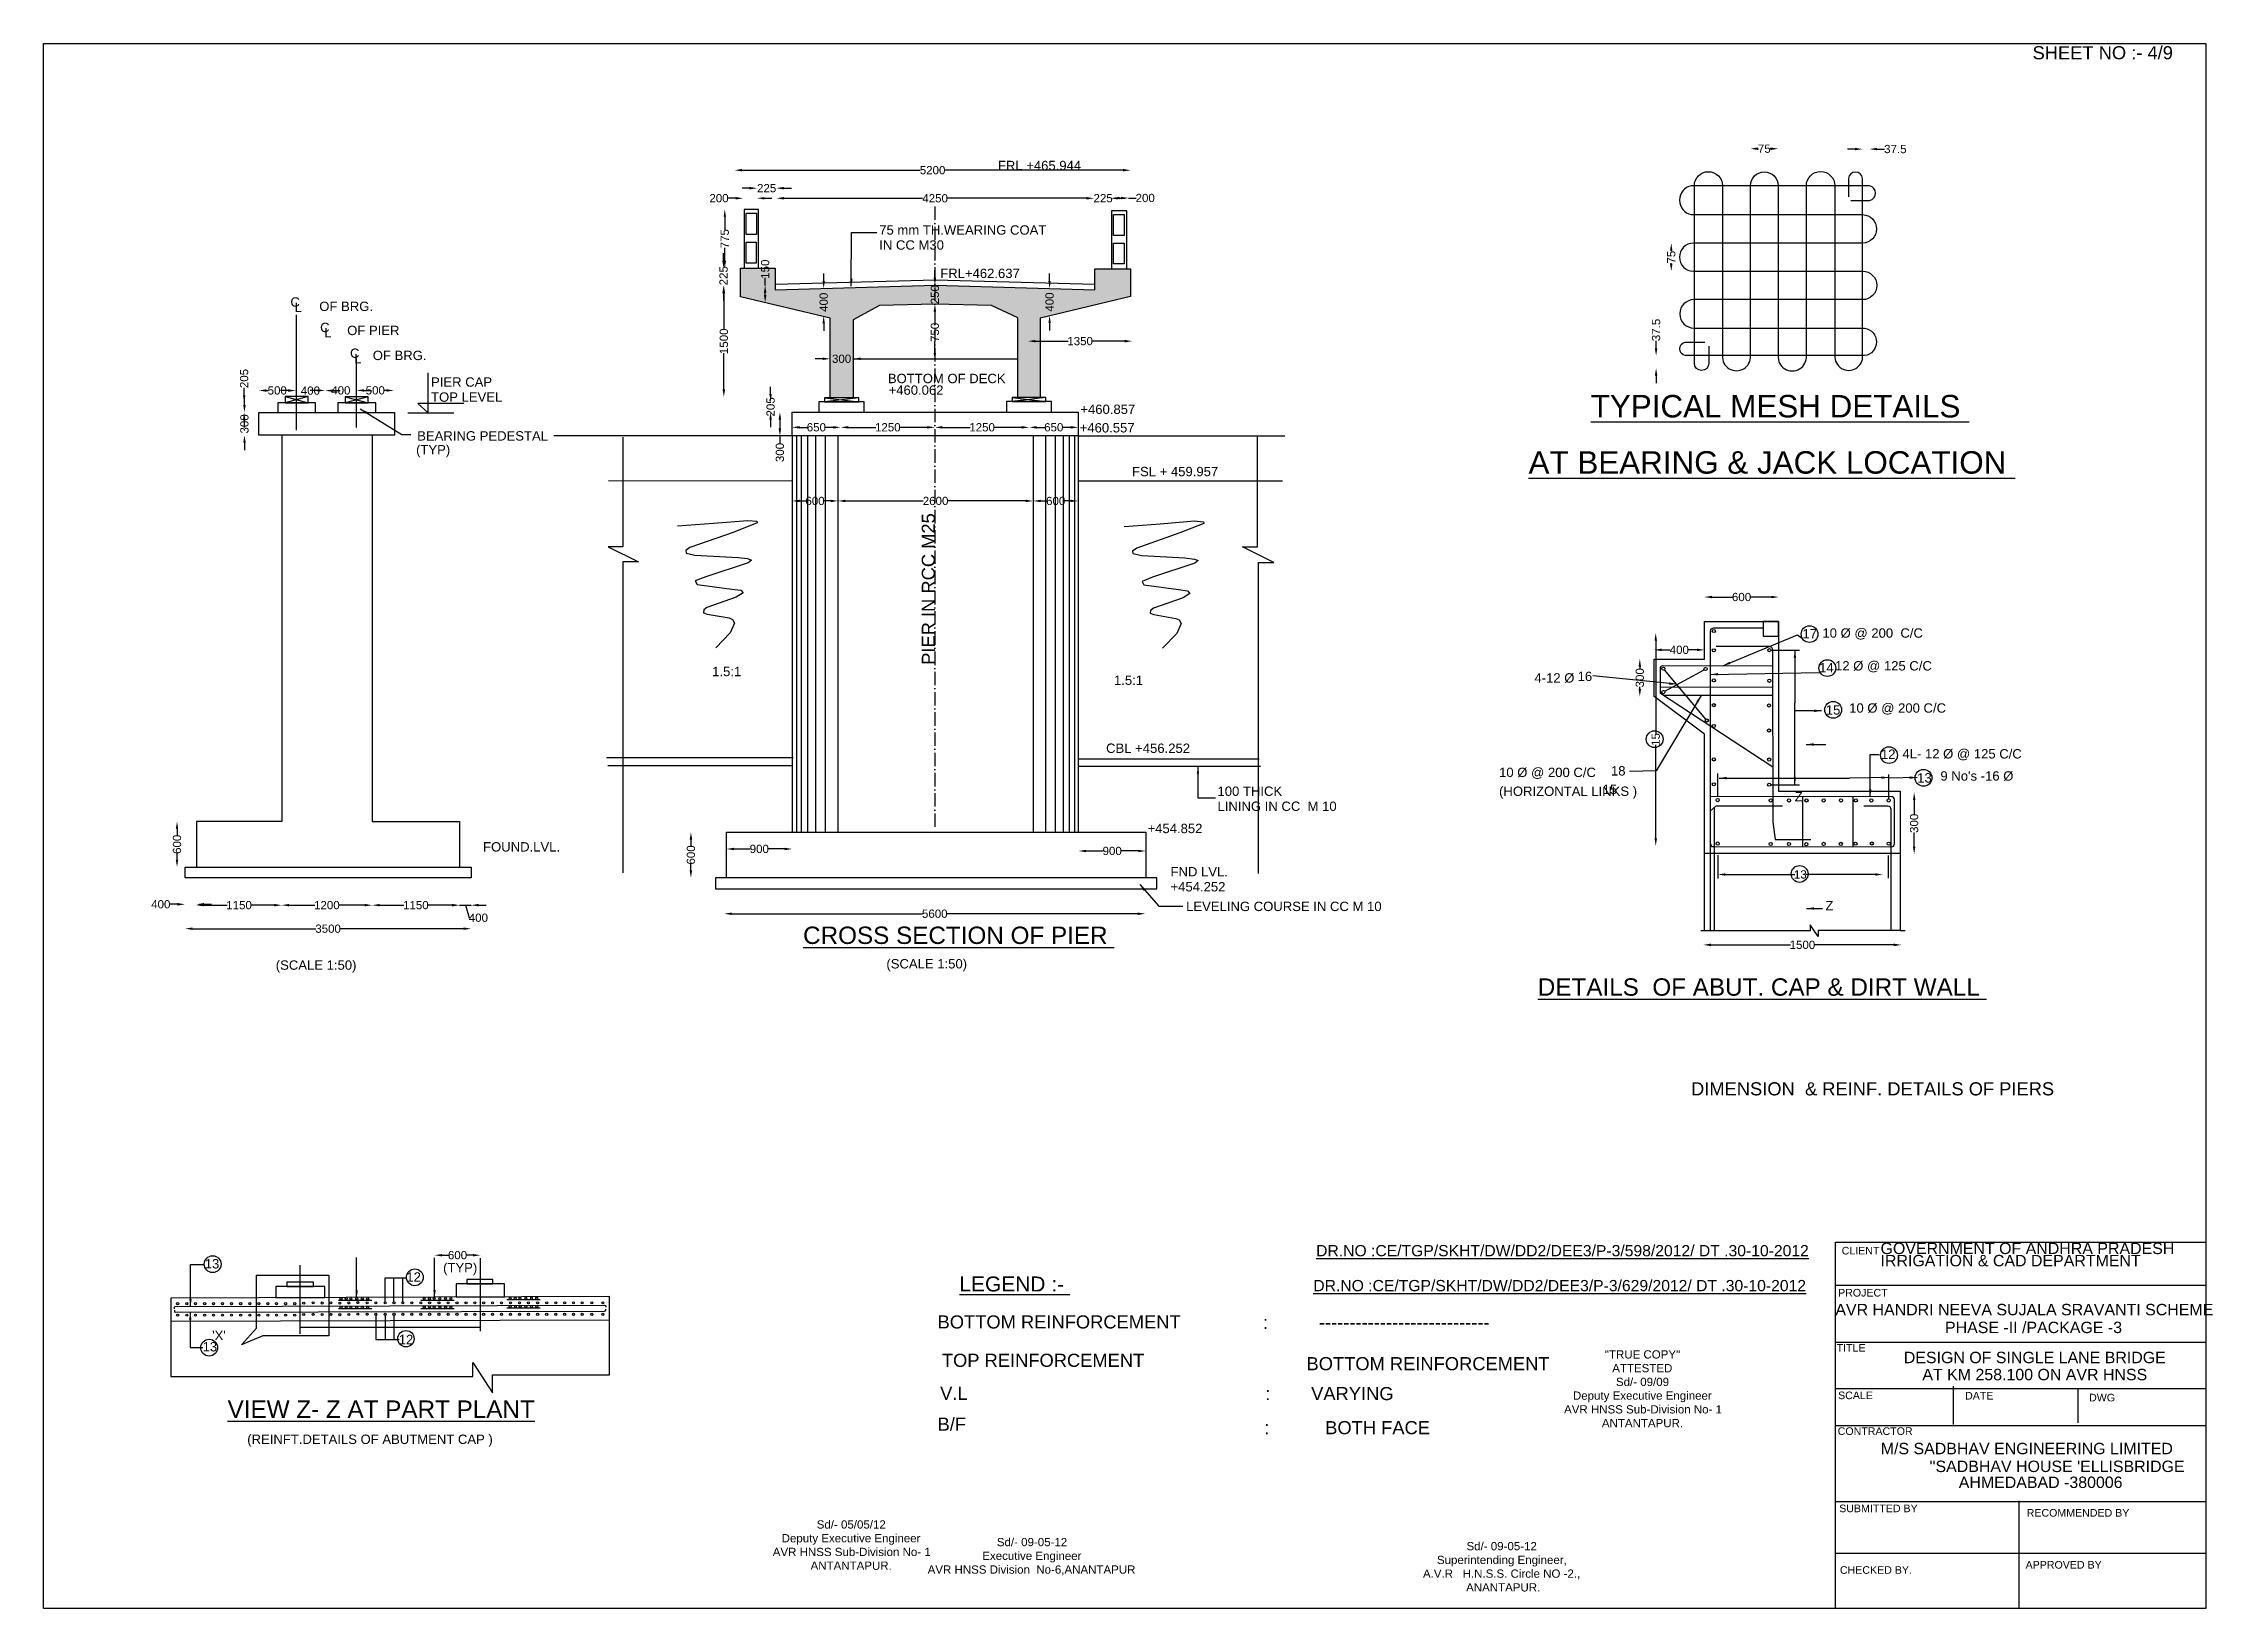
# Model space of a CAD drawing. Header units: millimetres. Extents: x 5124 to 5089730, y 2311 to 88862496.
# Drawn here: x 2532635 to 2561601, y 44414777 to 44435675 of the extents above; entities that cross this region are included whole.
import ezdxf

# ---------------------------------------------------------------- set-up
doc = ezdxf.new("R2010")
doc.units = ezdxf.units.MM
doc.header["$MEASUREMENT"] = 0
doc.linetypes.add('ACAD_ISO10W100', pattern=[18, 12, -3, 0, -3])
for name, color, linetype in [('DIMENSION', 7, 'Continuous'), ('DRAWING', 2, 'Continuous'), ('TEXT', 7, 'Continuous')]:
    doc.layers.add(name, color=color, linetype=linetype)
doc.styles.get("Standard").update_dxf_attribs({"font": 'arial.ttf'})
doc.dimstyles.get("Standard").update_dxf_attribs({"dimtxt": 110, "dimasz": 100, "dimexe": 0.18, "dimexo": 0.0625, "dimgap": 0.09, "dimtad": 0, "dimdec": 0, "dimzin": 0, "dimdsep": 46, "dimtxsty": 'Standard', "dimcen": 0.09, "dimse1": 1, "dimse2": 1, "dimadec": 0, "dimazin": 0, "dimtfac": 1, "dimtdec": 0, "dimtofl": 0, "dimtmove": 0, "dimatfit": 3, "dimfxl": 1, "dimtolj": 1, "dimtzin": 0, "dimarcsym": 0})

msp = doc.modelspace()

# ---------------------------------------------------------------- texts
at = {"layer": 'DIMENSION', "char_height": 110, "attachment_point": 1}
for s, insert, width in [('\\pi600.95;Sd/- 05/05/12 \\P\\pi132.85;{\\C0;Deputy Executive Engineer  \\P\\pi14.219;AVR HNSS Sub-Division No- 1 \\P\\pi519.31;ANTANTAPUR.}', (2542360.5, 44415955.8), 2109.584), ('\\pi946.74;Sd/- 09-05-12\\P\\pi752.07;{\\C0;Executive Engineer  \\P\\pi22.435;AVR HNSS Division  No-6,ANANTAPUR }', (2544420.4, 44415720.7), 2818.131), ('\\pi946.74;Sd/- 09-05-12\\P\\pi552.18;Superintending Engineer,\\P\\pi365.64;A.V.R   H.N.S.S. Circle NO -2.,\\P\\pi899.17; ANANTAPUR.', (2550691.5, 44415666.2), 2818.131)]:
    msp.add_mtext(s, dxfattribs=dict(at, insert=insert, width=width))
at = {"layer": 'TEXT', "color": 0}
for s, height, p in [('SHEET NO :- 4/9', 175, (2559197, 44435463.1)), ('FRL +465.944', 125, (2545381.1, 44433982.3)), ('75 mm TH.WEARING COAT ', 125, (2543796.9, 44433121.7)), ('IN CC M30', 125, (2543796.9, 44432920.9)), ('FRL+462.637', 125, (2544610.9, 44432542.6)), ('C', 125, (2535934, 44432160.2)), ('L ', 125, (2535990.1, 44432089.1)), ('OF BRG.', 125, (2536319.4, 44432102)), ('C', 125, (2536330.5, 44431819.9)), ('L ', 125, (2536386.6, 44431748.8)), ('OF PIER ', 125, (2536691.8, 44431780.4)), ('C', 125, (2536729.7, 44431476.3)), ('L ', 125, (2536785.8, 44431405.1)), ('OF BRG.', 125, (2537033.7, 44431446.8)), ('BOTTOM OF DECK ', 125, (2543912.1, 44431138.8)), ('TOP LEVEL', 125, (2537812, 44430890.6)), ('PIER CAP', 125, (2537812, 44431091.4)), ('+460.062', 125, (2543921.2, 44430983.7)), ('%%UTYPICAL MESH DETAILS ', 300, (2553297.2, 44430681.3)), ('+460.857', 125, (2546481.9, 44430727.7)), ('BEARING PEDESTAL ', 125, (2537626.8, 44430372.4)), ('+460.557', 125, (2546473.2, 44430480.8)), ('(TYP)', 125, (2537611.6, 44430187.9)), ('%%UAT BEARING & JACK LOCATION ', 300, (2552467.1, 44429930.4)), ('FSL + 459.957', 125, (2547172.2, 44429896.3)), ('17', 125, (2556124, 44427730.7)), ('10 Ø @ 200  C/C ', 125, (2556391.3, 44427740.2)), ('1.5:1', 125, (2541565.5, 44427226.8)), ('1.5:1', 125, (2546931.6, 44427110.7)), ('4-12 Ø ', 125, (2552545.5, 44427140.9)), ('16', 125, (2553122.6, 44427161.9)), ('14', 125, (2556346.4, 44427277)), ('12 Ø @ 125 C/C', 125, (2556559.5, 44427302.5)), ('15 ', 125, (2556436.5, 44426713.7)), ('10 Ø @ 200 C/C ', 125, (2556748.4, 44426739.2)), ('CBL +456.252', 125, (2546825.6, 44426202.1)), ('18 ', 125, (2553567.7, 44425900.4)), ('12 ', 125, (2557172.5, 44426122.5)), ('4L- 12 Ø @ 125 C/C', 125, (2557459.3, 44426127.9)), ('100 THICK ', 125, (2548313.4, 44425628.3)), ('(HORIZONTAL LINKS )', 125, (2552073.3, 44425628.1)), ('10 Ø @ 200 C/C ', 125, (2552073.3, 44425879.8)), ('15', 125, (2553455.5, 44425652.5)), ('13 ', 125, (2557656.7, 44425806.6)), ("9 No's -16 Ø ", 125, (2557966.8, 44425832.2)), ('LINING IN CC  M 10', 125, (2548313.4, 44425427.5)), ('Z', 125, (2556020.6, 44425555.4)), ('+454.852', 125, (2547379.2, 44425131)), ('FOUND.LVL.', 125, (2538506.6, 44424885.5)), ('FND LVL.', 125, (2547686.2, 44424553.5)), ('+454.252', 125, (2547686.2, 44424352.7)), ('LEVELING COURSE IN CC M 10', 125, (2547894.5, 44424090.5)), ('Z', 125, (2556432.5, 44424101.8)), ('%%UCROSS SECTION OF PIER ', 231.805, (2542779.6, 44423651.5)), ('(SCALE 1:50) ', 125, (2535738.3, 44423307)), ('(SCALE 1:50)', 125, (2543892, 44423324.4)), ('%%UDETAILS  OF ABUT. CAP & DIRT WALL ', 231.805, (2552590.5, 44422960.6)), ('DIMENSION  & REINF. DETAILS OF PIERS ', 175, (2554636.6, 44421629.6)), ('GOVERNMENT OF ANDHRA PRADESH ', 152.276, (2557167, 44419510.7)), ('13', 125, (2534790.1, 44419318.6)), ('(TYP)', 125, (2537972.9, 44419266.1)), ('%%UDR.NO :CE/TGP/SKHT/DW/DD2/DEE3/P-3/598/2012/ DT .30-10-2012', 150, (2549630.1, 44419481.3)), ('CLIENT ', 101.52, (2556647.9, 44419505.8)), ('IRRIGATION & CAD DEPARTMENT ', 152.276, (2557167, 44419347.6)), ('12', 125, (2537482.5, 44419142.8)), ('%%ULEGEND :- ', 200, (2544867.3, 44419011.6)), ('%%UDR.NO :CE/TGP/SKHT/DW/DD2/DEE3/P-3/629/2012/ DT .30-10-2012', 150, (2549592.9, 44419015.1)), ('AVR HANDRI NEEVA SUJALA SRAVANTI SCHEME ', 152.276, (2556563.6, 44418693.6)), ('PROJECT ', 101.52, (2556600.3, 44418944.1)), ("'X'", 125, (2534888.3, 44418361.8)), ('BOTTOM REINFORCEMENT ', 175, (2544575.8, 44418517.4)), (':          ----------------------------', 175, (2548920.5, 44418511.4)), ('PHASE -II /PACKAGE -3', 152.276, (2558028.2, 44418455.7)), ('13', 125, (2534761.2, 44418211.1)), ('12', 125, (2537380.2, 44418307.7)), ('TITLE ', 101.52, (2556580.4, 44418207.9)), ('DESIGN OF SINGLE LANE BRIDGE ', 152.276, (2557477.8, 44418054.3)), ('TOP REINFORCEMENT ', 175, (2544633, 44418005.2)), ('BOTTOM REINFORCEMENT ', 175, (2549502.1, 44417959.9)), ('AT KM 258.100 ON AVR HNSS', 152.276, (2557725.8, 44417826.4)), ('V.L', 175, (2544610.1, 44417564.4)), (':        VARYING', 175, (2548953, 44417560.8)), ('SCALE ', 101.52, (2556600.3, 44417573.7)), ('DATE ', 101.52, (2558295.9, 44417568.7)), ('DWG', 101.52, (2559951.9, 44417544)), ('%%UVIEW Z- Z AT PART PLANT', 231.805, (2535095.3, 44417324.4)), ('B/F', 175, (2544575.8, 44417152.2)), ('(REINFT.DETAILS OF ABUTMENT CAP )', 125, (2535357.3, 44416975.7)), (':           BOTH FACE ', 175, (2548936.8, 44417105.8)), ('CONTRACTOR', 101.52, (2556595.2, 44417096.2)), ('M/S SADBHAV ENGINEERING LIMITED ', 152.276, (2557170.3, 44416838.6)), ("''SADBHAV HOUSE 'ELLISBRIDGE ", 152.276, (2557819.8, 44416600.7)), ('AHMEDABAD -380006', 152.276, (2558211.5, 44416387.6)), ('SUBMITTED BY ', 101.517, (2556615, 44416064.6)), ('RECOMMENDED BY', 101.517, (2559118.8, 44416005.2)), ('CHECKED BY.', 101.517, (2556624.9, 44415242.1)), ('APPROVED BY ', 101.517, (2559104, 44415311.5))]:
    msp.add_text(s, height=height, dxfattribs=at).set_placement(p)
msp.add_text('PIER IN RCC M25', height=175, rotation=90, dxfattribs=at).set_placement((2544539.7, 44427378.5))
at = {"layer": 'TEXT', "color": 0, "insert": (2552926.8, 44418226.4), "char_height": 110, "width": 2109.584, "attachment_point": 1}
msp.add_mtext('\\pi559.12;"TRUE COPY" \\P\\pi657.6;ATTESTED  \\P\\pi707.08;Sd/- 09/09\\P\\pi132.85;Deputy Executive Engineer  \\P\\pi14.219;AVR HNSS Sub-Division No- 1 \\P\\pi519.31;ANTANTAPUR.', dxfattribs=at)

# ---------------------------------------------------------------- blocks, each defined once
blk = doc.blocks.new('*D53')
at = {"layer": 'Defpoints', "color": 0, "transparency": 16777216}
for p in [(2535513, 44431036), (2536003, 44431041), (2536003, 44431036)]:
    blk.add_point(p, dxfattribs=at)
at = {"layer": 'DIMENSION', "color": 0, "lineweight": -2, "transparency": 16777216}
for p, q in [((2535613, 44431041), (2535636, 44431041)), ((2535903, 44431041), (2535879, 44431041))]:
    blk.add_line(p, q, dxfattribs=at)
at = {"layer": 'DIMENSION', "color": 0, "transparency": 16777216}
for points in [[(2535613, 44431057), (2535613, 44431024), (2535513, 44431041)], [(2535903, 44431057), (2535903, 44431024), (2536003, 44431041)]]:
    blk.add_solid(points, dxfattribs=at)
at = {"layer": 'DIMENSION', "color": 0, "transparency": 16777216, "insert": (2535758, 44431041), "char_height": 110, "attachment_point": 5}
blk.add_mtext('\\A1;500', dxfattribs=at)
blk = doc.blocks.new('*D54')
at = {"layer": 'Defpoints', "color": 0, "transparency": 16777216}
for p in [(2536003, 44431041), (2536398, 44431041), (2536398, 44431039)]:
    blk.add_point(p, dxfattribs=at)
at = {"layer": 'DIMENSION', "color": 0, "lineweight": -2, "transparency": 16777216}
for p, q in [((2535903, 44431039), (2535803, 44431039)), ((2536498, 44431039), (2536598, 44431039))]:
    blk.add_line(p, q, dxfattribs=at)
at = {"layer": 'DIMENSION', "color": 0, "transparency": 16777216}
for points in [[(2535903, 44431056), (2535903, 44431023), (2536003, 44431039)], [(2536498, 44431056), (2536498, 44431023), (2536398, 44431039)]]:
    blk.add_solid(points, dxfattribs=at)
at = {"layer": 'DIMENSION', "color": 0, "transparency": 16777216, "insert": (2536201, 44431039), "char_height": 110, "attachment_point": 5}
blk.add_mtext('\\A1;400', dxfattribs=at)
blk = doc.blocks.new('*D55')
at = {"layer": 'Defpoints', "color": 0, "transparency": 16777216}
for p in [(2536398, 44431041), (2536817, 44431042), (2536817, 44431041)]:
    blk.add_point(p, dxfattribs=at)
at = {"layer": 'DIMENSION', "color": 0, "lineweight": -2, "transparency": 16777216}
for p, q in [((2536298, 44431042), (2536198, 44431042)), ((2536917, 44431042), (2537017, 44431042))]:
    blk.add_line(p, q, dxfattribs=at)
at = {"layer": 'DIMENSION', "color": 0, "transparency": 16777216}
for points in [[(2536298, 44431058), (2536298, 44431025), (2536398, 44431042)], [(2536917, 44431058), (2536917, 44431025), (2536817, 44431042)]]:
    blk.add_solid(points, dxfattribs=at)
at = {"layer": 'DIMENSION', "color": 0, "transparency": 16777216, "insert": (2536607, 44431042), "char_height": 110, "attachment_point": 5}
blk.add_mtext('\\A1;400', dxfattribs=at)
blk = doc.blocks.new('*D56')
at = {"layer": 'Defpoints', "color": 0, "transparency": 16777216}
for p in [(2536817, 44431042), (2537317, 44431042), (2537317, 44431042)]:
    blk.add_point(p, dxfattribs=at)
at = {"layer": 'DIMENSION', "color": 0, "lineweight": -2, "transparency": 16777216}
for p, q in [((2536917, 44431042), (2536945, 44431042)), ((2537217, 44431042), (2537188, 44431042))]:
    blk.add_line(p, q, dxfattribs=at)
at = {"layer": 'DIMENSION', "color": 0, "transparency": 16777216}
for points in [[(2536917, 44431058), (2536917, 44431025), (2536817, 44431042)], [(2537217, 44431058), (2537217, 44431025), (2537317, 44431042)]]:
    blk.add_solid(points, dxfattribs=at)
at = {"layer": 'DIMENSION', "color": 0, "transparency": 16777216, "insert": (2537067, 44431042), "char_height": 110, "attachment_point": 5}
blk.add_mtext('\\A1;500', dxfattribs=at)
blk = doc.blocks.new('*D57')
at = {"layer": 'Defpoints', "color": 0, "transparency": 16777216}
for p in [(2535316, 44430878), (2535765, 44430878), (2535765, 44430748)]:
    blk.add_point(p, dxfattribs=at)
at = {"layer": 'DIMENSION', "color": 0, "lineweight": -2, "transparency": 16777216}
for p, q in [((2535316, 44430978), (2535316, 44431078)), ((2535316, 44430648), (2535316, 44430548))]:
    blk.add_line(p, q, dxfattribs=at)
at = {"layer": 'DIMENSION', "color": 0, "transparency": 16777216}
for points in [[(2535300, 44430978), (2535333, 44430978), (2535316, 44430878)], [(2535300, 44430648), (2535333, 44430648), (2535316, 44430748)]]:
    blk.add_solid(points, dxfattribs=at)
at = {"layer": 'DIMENSION', "color": 0, "transparency": 16777216, "insert": (2535316, 44431201), "char_height": 110, "attachment_point": 5, "rotation": 90}
blk.add_mtext('\\A1;205', dxfattribs=at)
blk = doc.blocks.new('*D58')
at = {"layer": 'Defpoints', "color": 0, "transparency": 16777216}
for p in [(2535514, 44430748), (2535320, 44430443), (2535514, 44430443)]:
    blk.add_point(p, dxfattribs=at)
at = {"layer": 'DIMENSION', "color": 0, "lineweight": -2, "transparency": 16777216}
for p, q in [((2535320, 44430848), (2535320, 44430948)), ((2535320, 44430343), (2535320, 44430243))]:
    blk.add_line(p, q, dxfattribs=at)
at = {"layer": 'DIMENSION', "color": 0, "transparency": 16777216}
for points in [[(2535304, 44430848), (2535337, 44430848), (2535320, 44430748)], [(2535304, 44430343), (2535337, 44430343), (2535320, 44430443)]]:
    blk.add_solid(points, dxfattribs=at)
at = {"layer": 'DIMENSION', "color": 0, "transparency": 16777216, "insert": (2535320, 44430595), "char_height": 110, "attachment_point": 5, "rotation": 90}
blk.add_mtext('\\A1;300', dxfattribs=at)
blk = doc.blocks.new('*D59')
at = {"layer": 'Defpoints', "color": 0, "transparency": 16777216}
for p in [(2534679, 44425286), (2534420, 44424678), (2534679, 44424678)]:
    blk.add_point(p, dxfattribs=at)
at = {"layer": 'DIMENSION', "color": 0, "lineweight": -2, "transparency": 16777216}
for p, q in [((2534420, 44425186), (2534420, 44425104)), ((2534420, 44424778), (2534420, 44424860))]:
    blk.add_line(p, q, dxfattribs=at)
at = {"layer": 'DIMENSION', "color": 0, "transparency": 16777216}
for points in [[(2534403, 44425186), (2534436, 44425186), (2534420, 44425286)], [(2534403, 44424778), (2534436, 44424778), (2534420, 44424678)]]:
    blk.add_solid(points, dxfattribs=at)
at = {"layer": 'DIMENSION', "color": 0, "transparency": 16777216, "insert": (2534420, 44424982), "char_height": 110, "attachment_point": 5, "rotation": 90}
blk.add_mtext('\\A1;600', dxfattribs=at)
blk = doc.blocks.new('*D60')
at = {"layer": 'Defpoints', "color": 0, "transparency": 16777216}
for p in [(2541865, 44433945), (2547153, 44433982), (2547153, 44433945)]:
    blk.add_point(p, dxfattribs=at)
at = {"layer": 'DIMENSION', "color": 0, "lineweight": -2, "transparency": 16777216}
for p, q in [((2541965, 44433982), (2544345, 44433982)), ((2547053, 44433982), (2544673, 44433982))]:
    blk.add_line(p, q, dxfattribs=at)
at = {"layer": 'DIMENSION', "color": 0, "transparency": 16777216}
for points in [[(2541965, 44433999), (2541965, 44433966), (2541865, 44433982)], [(2547053, 44433999), (2547053, 44433966), (2547153, 44433982)]]:
    blk.add_solid(points, dxfattribs=at)
at = {"layer": 'DIMENSION', "color": 0, "transparency": 16777216, "insert": (2544509, 44433982), "char_height": 110, "attachment_point": 5}
blk.add_mtext('\\A1;5200', dxfattribs=at)
blk = doc.blocks.new('*D61')
at = {"layer": 'Defpoints', "color": 0, "transparency": 16777216}
for p in [(2541980, 44433608), (2542164, 44433608), (2542164, 44433608)]:
    blk.add_point(p, dxfattribs=at)
at = {"layer": 'DIMENSION', "color": 0, "lineweight": -2, "transparency": 16777216}
for p, q in [((2541880, 44433608), (2541780, 44433608)), ((2542264, 44433608), (2542364, 44433608))]:
    blk.add_line(p, q, dxfattribs=at)
at = {"layer": 'DIMENSION', "color": 0, "transparency": 16777216}
for points in [[(2541880, 44433624), (2541880, 44433591), (2541980, 44433608)], [(2542264, 44433624), (2542264, 44433591), (2542164, 44433608)]]:
    blk.add_solid(points, dxfattribs=at)
at = {"layer": 'DIMENSION', "color": 0, "transparency": 16777216, "insert": (2541657, 44433608), "char_height": 110, "attachment_point": 5}
blk.add_mtext('\\A1;200', dxfattribs=at)
blk = doc.blocks.new('*D62')
at = {"layer": 'Defpoints', "color": 0, "transparency": 16777216}
for p in [(2542164, 44433608), (2542423, 44433742), (2542423, 44433608)]:
    blk.add_point(p, dxfattribs=at)
at = {"layer": 'DIMENSION', "color": 0, "lineweight": -2, "transparency": 16777216}
for p, q in [((2542064, 44433742), (2541964, 44433742)), ((2542523, 44433742), (2542623, 44433742))]:
    blk.add_line(p, q, dxfattribs=at)
at = {"layer": 'DIMENSION', "color": 0, "transparency": 16777216}
for points in [[(2542064, 44433759), (2542064, 44433725), (2542164, 44433742)], [(2542523, 44433759), (2542523, 44433725), (2542423, 44433742)]]:
    blk.add_solid(points, dxfattribs=at)
at = {"layer": 'DIMENSION', "color": 0, "transparency": 16777216, "insert": (2542293, 44433742), "char_height": 110, "attachment_point": 5}
blk.add_mtext('\\A1;225', dxfattribs=at)
blk = doc.blocks.new('*D63')
at = {"layer": 'Defpoints', "color": 0, "transparency": 16777216}
for p in [(2542423, 44433608), (2546663, 44433608), (2546663, 44433607)]:
    blk.add_point(p, dxfattribs=at)
at = {"layer": 'DIMENSION', "color": 0, "lineweight": -2, "transparency": 16777216}
for p, q in [((2542523, 44433607), (2544376, 44433607)), ((2546563, 44433607), (2544709, 44433607))]:
    blk.add_line(p, q, dxfattribs=at)
at = {"layer": 'DIMENSION', "color": 0, "transparency": 16777216}
for points in [[(2542523, 44433624), (2542523, 44433591), (2542423, 44433607)], [(2546563, 44433624), (2546563, 44433591), (2546663, 44433607)]]:
    blk.add_solid(points, dxfattribs=at)
at = {"layer": 'DIMENSION', "color": 0, "transparency": 16777216, "insert": (2544543, 44433607), "char_height": 110, "attachment_point": 5}
blk.add_mtext('\\A1;4250', dxfattribs=at)
blk = doc.blocks.new('*D64')
at = {"layer": 'Defpoints', "color": 0, "transparency": 16777216}
for p in [(2546663, 44433608), (2546886, 44433608), (2546886, 44433608)]:
    blk.add_point(p, dxfattribs=at)
at = {"layer": 'DIMENSION', "color": 0, "lineweight": -2, "transparency": 16777216}
for p, q in [((2546563, 44433608), (2546463, 44433608)), ((2546986, 44433608), (2547086, 44433608))]:
    blk.add_line(p, q, dxfattribs=at)
at = {"layer": 'DIMENSION', "color": 0, "transparency": 16777216}
for points in [[(2546563, 44433624), (2546563, 44433591), (2546663, 44433608)], [(2546986, 44433624), (2546986, 44433591), (2546886, 44433608)]]:
    blk.add_solid(points, dxfattribs=at)
at = {"layer": 'DIMENSION', "color": 0, "transparency": 16777216, "insert": (2546786, 44433608), "char_height": 110, "attachment_point": 5}
blk.add_mtext('\\A1;225', dxfattribs=at)
blk = doc.blocks.new('*D65')
at = {"layer": 'Defpoints', "color": 0, "transparency": 16777216}
for p in [(2546909, 44433604), (2547126, 44433611), (2547126, 44433604)]:
    blk.add_point(p, dxfattribs=at)
at = {"layer": 'DIMENSION', "color": 0, "lineweight": -2, "transparency": 16777216}
for p, q in [((2547009, 44433611), (2547026, 44433611)), ((2547126, 44433611), (2547226, 44433611))]:
    blk.add_line(p, q, dxfattribs=at)
at = {"layer": 'DIMENSION', "color": 0, "transparency": 16777216}
for points in [[(2547009, 44433627), (2547009, 44433594), (2546909, 44433611)], [(2547026, 44433627), (2547026, 44433594), (2547126, 44433611)]]:
    blk.add_solid(points, dxfattribs=at)
at = {"layer": 'DIMENSION', "color": 0, "transparency": 16777216, "insert": (2547348, 44433611), "char_height": 110, "attachment_point": 5}
blk.add_mtext('\\A1;200', dxfattribs=at)
blk = doc.blocks.new('*D66')
at = {"layer": 'Defpoints', "color": 0, "transparency": 16777216}
for p in [(2541696, 44433460), (2541696, 44432673), (2541734, 44432673)]:
    blk.add_point(p, dxfattribs=at)
at = {"layer": 'DIMENSION', "color": 0, "lineweight": -2, "transparency": 16777216}
for p, q in [((2541734, 44433360), (2541734, 44433188)), ((2541734, 44432773), (2541734, 44432945))]:
    blk.add_line(p, q, dxfattribs=at)
at = {"layer": 'DIMENSION', "color": 0, "transparency": 16777216}
for points in [[(2541718, 44433360), (2541751, 44433360), (2541734, 44433460)], [(2541718, 44432773), (2541751, 44432773), (2541734, 44432673)]]:
    blk.add_solid(points, dxfattribs=at)
at = {"layer": 'DIMENSION', "color": 0, "transparency": 16777216, "insert": (2541734, 44433067), "char_height": 110, "attachment_point": 5, "rotation": 90}
blk.add_mtext('\\A1;775', dxfattribs=at)
blk = doc.blocks.new('*D67')
at = {"layer": 'Defpoints', "color": 0, "transparency": 16777216}
for p in [(2541718, 44432439), (2541734, 44432673), (2541734, 44432439)]:
    blk.add_point(p, dxfattribs=at)
at = {"layer": 'DIMENSION', "color": 0, "lineweight": -2, "transparency": 16777216}
for p, q in [((2541718, 44432773), (2541718, 44432873)), ((2541718, 44432339), (2541718, 44432239))]:
    blk.add_line(p, q, dxfattribs=at)
at = {"layer": 'DIMENSION', "color": 0, "transparency": 16777216}
for points in [[(2541701, 44432773), (2541734, 44432773), (2541718, 44432673)], [(2541701, 44432339), (2541734, 44432339), (2541718, 44432439)]]:
    blk.add_solid(points, dxfattribs=at)
at = {"layer": 'DIMENSION', "color": 0, "transparency": 16777216, "insert": (2541718, 44432573), "char_height": 110, "attachment_point": 5, "rotation": 90}
blk.add_mtext('\\A1;225', dxfattribs=at)
blk = doc.blocks.new('*D68')
at = {"layer": 'Defpoints', "color": 0, "transparency": 16777216}
for p in [(2541718, 44432439), (2541718, 44430957), (2541722, 44430957)]:
    blk.add_point(p, dxfattribs=at)
at = {"layer": 'DIMENSION', "color": 0, "lineweight": -2, "transparency": 16777216}
for p, q in [((2541722, 44432339), (2541722, 44431857)), ((2541722, 44431057), (2541722, 44431539))]:
    blk.add_line(p, q, dxfattribs=at)
at = {"layer": 'DIMENSION', "color": 0, "transparency": 16777216}
for points in [[(2541705, 44432339), (2541739, 44432339), (2541722, 44432439)], [(2541705, 44431057), (2541739, 44431057), (2541722, 44430957)]]:
    blk.add_solid(points, dxfattribs=at)
at = {"layer": 'DIMENSION', "color": 0, "transparency": 16777216, "insert": (2541722, 44431698), "char_height": 110, "attachment_point": 5, "rotation": 90}
blk.add_mtext('\\A1;1500', dxfattribs=at)
blk = doc.blocks.new('*D69')
at = {"layer": 'Defpoints', "color": 0, "transparency": 16777216}
for p in [(2542258, 44432445), (2542273, 44432445), (2542258, 44432215)]:
    blk.add_point(p, dxfattribs=at)
at = {"layer": 'DIMENSION', "color": 0, "lineweight": -2, "transparency": 16777216}
for p, q in [((2542273, 44432445), (2542273, 44432545)), ((2542273, 44432315), (2542273, 44432345))]:
    blk.add_line(p, q, dxfattribs=at)
at = {"layer": 'DIMENSION', "color": 0, "transparency": 16777216}
for points in [[(2542256, 44432345), (2542290, 44432345), (2542273, 44432445)], [(2542256, 44432315), (2542290, 44432315), (2542273, 44432215)]]:
    blk.add_solid(points, dxfattribs=at)
at = {"layer": 'DIMENSION', "color": 0, "transparency": 16777216, "insert": (2542273, 44432661), "char_height": 110, "attachment_point": 5, "rotation": 90}
blk.add_mtext('\\A1;150', dxfattribs=at)
blk = doc.blocks.new('*D70')
at = {"layer": 'Defpoints', "color": 0, "transparency": 16777216}
for p in [(2543003, 44432402), (2543055, 44432402), (2543014, 44432037)]:
    blk.add_point(p, dxfattribs=at)
at = {"layer": 'DIMENSION', "color": 0, "lineweight": -2, "transparency": 16777216}
for p, q in [((2543055, 44432502), (2543055, 44432602)), ((2543055, 44431937), (2543055, 44431837))]:
    blk.add_line(p, q, dxfattribs=at)
at = {"layer": 'DIMENSION', "color": 0, "transparency": 16777216}
for points in [[(2543038, 44432502), (2543071, 44432502), (2543055, 44432402)], [(2543038, 44431937), (2543071, 44431937), (2543055, 44432037)]]:
    blk.add_solid(points, dxfattribs=at)
at = {"layer": 'DIMENSION', "color": 0, "transparency": 16777216, "insert": (2543055, 44432219), "char_height": 110, "attachment_point": 5, "rotation": 90}
blk.add_mtext('\\A1;400', dxfattribs=at)
blk = doc.blocks.new('*D71')
at = {"layer": 'Defpoints', "color": 0, "transparency": 16777216}
for p in [(2543141, 44431475), (2543447, 44431464), (2543447, 44431464)]:
    blk.add_point(p, dxfattribs=at)
at = {"layer": 'DIMENSION', "color": 0, "lineweight": -2, "transparency": 16777216}
for p, q in [((2543041, 44431464), (2542941, 44431464)), ((2543547, 44431464), (2543647, 44431464))]:
    blk.add_line(p, q, dxfattribs=at)
at = {"layer": 'DIMENSION', "color": 0, "transparency": 16777216}
for points in [[(2543041, 44431481), (2543041, 44431448), (2543141, 44431464)], [(2543547, 44431481), (2543547, 44431448), (2543447, 44431464)]]:
    blk.add_solid(points, dxfattribs=at)
at = {"layer": 'DIMENSION', "color": 0, "transparency": 16777216, "insert": (2543294, 44431464), "char_height": 110, "attachment_point": 5}
blk.add_mtext('\\A1;300', dxfattribs=at)
blk = doc.blocks.new('*D72')
at = {"layer": 'Defpoints', "color": 0, "transparency": 16777216}
for p in [(2544538, 44432446), (2544540, 44432446), (2544545, 44432194)]:
    blk.add_point(p, dxfattribs=at)
at = {"layer": 'DIMENSION', "color": 0, "lineweight": -2, "transparency": 16777216}
for p, q in [((2544540, 44432546), (2544540, 44432646)), ((2544540, 44432094), (2544540, 44431994))]:
    blk.add_line(p, q, dxfattribs=at)
at = {"layer": 'DIMENSION', "color": 0, "transparency": 16777216}
for points in [[(2544523, 44432546), (2544556, 44432546), (2544540, 44432446)], [(2544523, 44432094), (2544556, 44432094), (2544540, 44432194)]]:
    blk.add_solid(points, dxfattribs=at)
at = {"layer": 'DIMENSION', "color": 0, "transparency": 16777216, "insert": (2544540, 44432320), "char_height": 110, "attachment_point": 5, "rotation": 90}
blk.add_mtext('\\A1;250', dxfattribs=at)
blk = doc.blocks.new('*D73')
at = {"layer": 'Defpoints', "color": 0, "transparency": 16777216}
for p in [(2544545, 44432194), (2544540, 44431441), (2544540, 44431441)]:
    blk.add_point(p, dxfattribs=at)
at = {"layer": 'DIMENSION', "color": 0, "lineweight": -2, "transparency": 16777216}
for p, q in [((2544540, 44432094), (2544540, 44431938)), ((2544540, 44431541), (2544540, 44431696))]:
    blk.add_line(p, q, dxfattribs=at)
at = {"layer": 'DIMENSION', "color": 0, "transparency": 16777216}
for points in [[(2544523, 44432094), (2544556, 44432094), (2544540, 44432194)], [(2544523, 44431541), (2544556, 44431541), (2544540, 44431441)]]:
    blk.add_solid(points, dxfattribs=at)
at = {"layer": 'DIMENSION', "color": 0, "transparency": 16777216, "insert": (2544540, 44431817), "char_height": 110, "attachment_point": 5, "rotation": 90}
blk.add_mtext('\\A1;750', dxfattribs=at)
blk = doc.blocks.new('*D74')
at = {"layer": 'Defpoints', "color": 0, "transparency": 16777216}
for p in [(2545783, 44431680), (2547175, 44431700), (2547175, 44431680)]:
    blk.add_point(p, dxfattribs=at)
at = {"layer": 'DIMENSION', "color": 0, "lineweight": -2, "transparency": 16777216}
for p, q in [((2545883, 44431700), (2546320, 44431700)), ((2547075, 44431700), (2546638, 44431700))]:
    blk.add_line(p, q, dxfattribs=at)
at = {"layer": 'DIMENSION', "color": 0, "transparency": 16777216}
for points in [[(2545883, 44431716), (2545883, 44431683), (2545783, 44431700)], [(2547075, 44431716), (2547075, 44431683), (2547175, 44431700)]]:
    blk.add_solid(points, dxfattribs=at)
at = {"layer": 'DIMENSION', "color": 0, "transparency": 16777216, "insert": (2546479, 44431700), "char_height": 110, "attachment_point": 5}
blk.add_mtext('\\A1;1350', dxfattribs=at)
blk = doc.blocks.new('*D75')
at = {"layer": 'Defpoints', "color": 0, "transparency": 16777216}
for p in [(2546067, 44432402), (2546071, 44432041), (2546086, 44432041)]:
    blk.add_point(p, dxfattribs=at)
at = {"layer": 'DIMENSION', "color": 0, "lineweight": -2, "transparency": 16777216}
for p, q in [((2546071, 44432502), (2546071, 44432602)), ((2546071, 44431941), (2546071, 44431841))]:
    blk.add_line(p, q, dxfattribs=at)
at = {"layer": 'DIMENSION', "color": 0, "transparency": 16777216}
for points in [[(2546055, 44432502), (2546088, 44432502), (2546071, 44432402)], [(2546055, 44431941), (2546088, 44431941), (2546071, 44432041)]]:
    blk.add_solid(points, dxfattribs=at)
at = {"layer": 'DIMENSION', "color": 0, "transparency": 16777216, "insert": (2546071, 44432222), "char_height": 110, "attachment_point": 5, "rotation": 90}
blk.add_mtext('\\A1;400', dxfattribs=at)
blk = doc.blocks.new('*D76')
at = {"layer": 'Defpoints', "color": 0, "transparency": 16777216}
for p in [(2542632, 44430549), (2543282, 44430549), (2543282, 44430549)]:
    blk.add_point(p, dxfattribs=at)
at = {"layer": 'DIMENSION', "color": 0, "lineweight": -2, "transparency": 16777216}
for p, q in [((2542732, 44430549), (2542836, 44430549)), ((2543182, 44430549), (2543079, 44430549))]:
    blk.add_line(p, q, dxfattribs=at)
at = {"layer": 'DIMENSION', "color": 0, "transparency": 16777216}
for points in [[(2542732, 44430566), (2542732, 44430532), (2542632, 44430549)], [(2543182, 44430566), (2543182, 44430532), (2543282, 44430549)]]:
    blk.add_solid(points, dxfattribs=at)
at = {"layer": 'DIMENSION', "color": 0, "transparency": 16777216, "insert": (2542957, 44430549), "char_height": 110, "attachment_point": 5}
blk.add_mtext('\\A1;650', dxfattribs=at)
blk = doc.blocks.new('*D77')
at = {"layer": 'Defpoints', "color": 0, "transparency": 16777216}
for p in [(2543282, 44430549), (2544540, 44430549), (2544540, 44430549)]:
    blk.add_point(p, dxfattribs=at)
at = {"layer": 'DIMENSION', "color": 0, "lineweight": -2, "transparency": 16777216}
for p, q in [((2543382, 44430549), (2543752, 44430549)), ((2544440, 44430549), (2544070, 44430549))]:
    blk.add_line(p, q, dxfattribs=at)
at = {"layer": 'DIMENSION', "color": 0, "transparency": 16777216}
for points in [[(2543382, 44430566), (2543382, 44430532), (2543282, 44430549)], [(2544440, 44430566), (2544440, 44430532), (2544540, 44430549)]]:
    blk.add_solid(points, dxfattribs=at)
at = {"layer": 'DIMENSION', "color": 0, "transparency": 16777216, "insert": (2543911, 44430549), "char_height": 110, "attachment_point": 5}
blk.add_mtext('\\A1;1250', dxfattribs=at)
blk = doc.blocks.new('*D78')
at = {"layer": 'Defpoints', "color": 0, "transparency": 16777216}
for p in [(2544540, 44430549), (2545800, 44430549), (2545800, 44430549)]:
    blk.add_point(p, dxfattribs=at)
at = {"layer": 'DIMENSION', "color": 0, "lineweight": -2, "transparency": 16777216}
for p, q in [((2544640, 44430549), (2545011, 44430549)), ((2545700, 44430549), (2545329, 44430549))]:
    blk.add_line(p, q, dxfattribs=at)
at = {"layer": 'DIMENSION', "color": 0, "transparency": 16777216}
for points in [[(2544640, 44430566), (2544640, 44430532), (2544540, 44430549)], [(2545700, 44430566), (2545700, 44430532), (2545800, 44430549)]]:
    blk.add_solid(points, dxfattribs=at)
at = {"layer": 'DIMENSION', "color": 0, "transparency": 16777216, "insert": (2545170, 44430549), "char_height": 110, "attachment_point": 5}
blk.add_mtext('\\A1;1250', dxfattribs=at)
blk = doc.blocks.new('*D79')
at = {"layer": 'Defpoints', "color": 0, "transparency": 16777216}
for p in [(2545800, 44430549), (2546453, 44430549), (2546453, 44430549)]:
    blk.add_point(p, dxfattribs=at)
at = {"layer": 'DIMENSION', "color": 0, "lineweight": -2, "transparency": 16777216}
for p, q in [((2545900, 44430549), (2546005, 44430549)), ((2546353, 44430549), (2546248, 44430549))]:
    blk.add_line(p, q, dxfattribs=at)
at = {"layer": 'DIMENSION', "color": 0, "transparency": 16777216}
for points in [[(2545900, 44430566), (2545900, 44430532), (2545800, 44430549)], [(2546353, 44430566), (2546353, 44430532), (2546453, 44430549)]]:
    blk.add_solid(points, dxfattribs=at)
at = {"layer": 'DIMENSION', "color": 0, "transparency": 16777216, "insert": (2546127, 44430549), "char_height": 110, "attachment_point": 5}
blk.add_mtext('\\A1;650', dxfattribs=at)
blk = doc.blocks.new('*D80')
at = {"layer": 'Defpoints', "color": 0, "transparency": 16777216}
for p in [(2542632, 44429566), (2543246, 44429566), (2543246, 44429566)]:
    blk.add_point(p, dxfattribs=at)
at = {"layer": 'DIMENSION', "color": 0, "lineweight": -2, "transparency": 16777216}
for p, q in [((2542732, 44429566), (2542817, 44429566)), ((2543146, 44429566), (2543061, 44429566))]:
    blk.add_line(p, q, dxfattribs=at)
at = {"layer": 'DIMENSION', "color": 0, "transparency": 16777216}
for points in [[(2542732, 44429583), (2542732, 44429550), (2542632, 44429566)], [(2543146, 44429583), (2543146, 44429550), (2543246, 44429566)]]:
    blk.add_solid(points, dxfattribs=at)
at = {"layer": 'DIMENSION', "color": 0, "transparency": 16777216, "insert": (2542939, 44429566), "char_height": 110, "attachment_point": 5}
blk.add_mtext('\\A1;600', dxfattribs=at)
blk = doc.blocks.new('*D81')
at = {"layer": 'Defpoints', "color": 0, "transparency": 16777216}
for p in [(2543246, 44429566), (2545853, 44429566), (2545853, 44429566)]:
    blk.add_point(p, dxfattribs=at)
at = {"layer": 'DIMENSION', "color": 0, "lineweight": -2, "transparency": 16777216}
for p, q in [((2543346, 44429566), (2544384, 44429566)), ((2545753, 44429566), (2544714, 44429566))]:
    blk.add_line(p, q, dxfattribs=at)
at = {"layer": 'DIMENSION', "color": 0, "transparency": 16777216}
for points in [[(2543346, 44429583), (2543346, 44429550), (2543246, 44429566)], [(2545753, 44429583), (2545753, 44429550), (2545853, 44429566)]]:
    blk.add_solid(points, dxfattribs=at)
at = {"layer": 'DIMENSION', "color": 0, "transparency": 16777216, "insert": (2544549, 44429566), "char_height": 110, "attachment_point": 5}
blk.add_mtext('\\A1;2600', dxfattribs=at)
blk = doc.blocks.new('*D82')
at = {"layer": 'Defpoints', "color": 0, "transparency": 16777216}
for p in [(2545853, 44429566), (2546453, 44429566), (2546453, 44429566)]:
    blk.add_point(p, dxfattribs=at)
at = {"layer": 'DIMENSION', "color": 0, "lineweight": -2, "transparency": 16777216}
for p, q in [((2545953, 44429566), (2546031, 44429566)), ((2546353, 44429566), (2546275, 44429566))]:
    blk.add_line(p, q, dxfattribs=at)
at = {"layer": 'DIMENSION', "color": 0, "transparency": 16777216}
for points in [[(2545953, 44429583), (2545953, 44429550), (2545853, 44429566)], [(2546353, 44429583), (2546353, 44429550), (2546453, 44429566)]]:
    blk.add_solid(points, dxfattribs=at)
at = {"layer": 'DIMENSION', "color": 0, "transparency": 16777216, "insert": (2546153, 44429566), "char_height": 110, "attachment_point": 5}
blk.add_mtext('\\A1;600', dxfattribs=at)
blk = doc.blocks.new('*D83')
at = {"layer": 'Defpoints', "color": 0, "transparency": 16777216}
for p in [(2541757, 44425144), (2541282, 44424536), (2541757, 44424536)]:
    blk.add_point(p, dxfattribs=at)
at = {"layer": 'DIMENSION', "color": 0, "lineweight": -2, "transparency": 16777216}
for p, q in [((2541282, 44425044), (2541282, 44424962)), ((2541282, 44424636), (2541282, 44424718))]:
    blk.add_line(p, q, dxfattribs=at)
at = {"layer": 'DIMENSION', "color": 0, "transparency": 16777216}
for points in [[(2541265, 44425044), (2541299, 44425044), (2541282, 44425144)], [(2541265, 44424636), (2541299, 44424636), (2541282, 44424536)]]:
    blk.add_solid(points, dxfattribs=at)
at = {"layer": 'DIMENSION', "color": 0, "transparency": 16777216, "insert": (2541282, 44424840), "char_height": 110, "attachment_point": 5, "rotation": 90}
blk.add_mtext('\\A1;600', dxfattribs=at)
blk = doc.blocks.new('*D84')
at = {"layer": 'Defpoints', "color": 0, "transparency": 16777216}
for p in [(2541757, 44424892), (2542634, 44425144), (2542634, 44424920)]:
    blk.add_point(p, dxfattribs=at)
at = {"layer": 'DIMENSION', "color": 0, "lineweight": -2, "transparency": 16777216}
for p, q in [((2541857, 44424920), (2542074, 44424920)), ((2542534, 44424920), (2542317, 44424920))]:
    blk.add_line(p, q, dxfattribs=at)
at = {"layer": 'DIMENSION', "color": 0, "transparency": 16777216}
for points in [[(2541857, 44424936), (2541857, 44424903), (2541757, 44424920)], [(2542534, 44424936), (2542534, 44424903), (2542634, 44424920)]]:
    blk.add_solid(points, dxfattribs=at)
at = {"layer": 'DIMENSION', "color": 0, "transparency": 16777216, "insert": (2542195, 44424920), "char_height": 110, "attachment_point": 5}
blk.add_mtext('\\A1;900', dxfattribs=at)
blk = doc.blocks.new('*D85')
at = {"layer": 'Defpoints', "color": 0, "transparency": 16777216}
for p in [(2547355, 44424893), (2547355, 44424865), (2546459, 44424853)]:
    blk.add_point(p, dxfattribs=at)
at = {"layer": 'DIMENSION', "color": 0, "lineweight": -2, "transparency": 16777216}
for p, q in [((2546559, 44424893), (2546786, 44424893)), ((2547255, 44424893), (2547028, 44424893))]:
    blk.add_line(p, q, dxfattribs=at)
at = {"layer": 'DIMENSION', "color": 0, "transparency": 16777216}
for points in [[(2546559, 44424909), (2546559, 44424876), (2546459, 44424893)], [(2547255, 44424909), (2547255, 44424876), (2547355, 44424893)]]:
    blk.add_solid(points, dxfattribs=at)
at = {"layer": 'DIMENSION', "color": 0, "transparency": 16777216, "insert": (2546907, 44424893), "char_height": 110, "attachment_point": 5}
blk.add_mtext('\\A1;900', dxfattribs=at)
blk = doc.blocks.new('*D86')
at = {"layer": 'Defpoints', "color": 0, "transparency": 16777216}
for p in [(2541727, 44424031), (2547349, 44424055), (2547349, 44424031)]:
    blk.add_point(p, dxfattribs=at)
at = {"layer": 'DIMENSION', "color": 0, "lineweight": -2, "transparency": 16777216}
for p, q in [((2541827, 44424055), (2544374, 44424055)), ((2547249, 44424055), (2544702, 44424055))]:
    blk.add_line(p, q, dxfattribs=at)
at = {"layer": 'DIMENSION', "color": 0, "transparency": 16777216}
for points in [[(2541827, 44424071), (2541827, 44424038), (2541727, 44424055)], [(2547249, 44424071), (2547249, 44424038), (2547349, 44424055)]]:
    blk.add_solid(points, dxfattribs=at)
at = {"layer": 'DIMENSION', "color": 0, "transparency": 16777216, "insert": (2544538, 44424055), "char_height": 110, "attachment_point": 5}
blk.add_mtext('\\A1;5600', dxfattribs=at)
blk = doc.blocks.new('*D87')
at = {"layer": 'Defpoints', "color": 0, "transparency": 16777216}
for p in [(2555800, 44434269), (2555431, 44433774), (2555800, 44433774)]:
    blk.add_point(p, dxfattribs=at)
at = {"layer": 'DIMENSION', "color": 0, "lineweight": -2, "transparency": 16777216}
for p, q in [((2555531, 44434269), (2555536, 44434269)), ((2555700, 44434269), (2555694, 44434269))]:
    blk.add_line(p, q, dxfattribs=at)
at = {"layer": 'DIMENSION', "color": 0, "transparency": 16777216}
for points in [[(2555531, 44434286), (2555531, 44434252), (2555431, 44434269)], [(2555700, 44434286), (2555700, 44434252), (2555800, 44434269)]]:
    blk.add_solid(points, dxfattribs=at)
at = {"layer": 'DIMENSION', "color": 0, "transparency": 16777216, "insert": (2555615, 44434269), "char_height": 110, "attachment_point": 5}
blk.add_mtext('\\A1;75', dxfattribs=at)
blk = doc.blocks.new('*D88')
at = {"layer": 'Defpoints', "color": 0, "transparency": 16777216}
for p in [(2557021, 44434264), (2556928, 44433774), (2557021, 44433774)]:
    blk.add_point(p, dxfattribs=at)
at = {"layer": 'DIMENSION', "color": 0, "lineweight": -2, "transparency": 16777216}
for p, q in [((2556828, 44434264), (2556728, 44434264)), ((2557121, 44434264), (2557221, 44434264))]:
    blk.add_line(p, q, dxfattribs=at)
at = {"layer": 'DIMENSION', "color": 0, "transparency": 16777216}
for points in [[(2556828, 44434281), (2556828, 44434248), (2556928, 44434264)], [(2557121, 44434281), (2557121, 44434248), (2557021, 44434264)]]:
    blk.add_solid(points, dxfattribs=at)
at = {"layer": 'DIMENSION', "color": 0, "transparency": 16777216, "insert": (2557365, 44434264), "char_height": 110, "attachment_point": 5}
blk.add_mtext('\\A1;37.5', dxfattribs=at)
blk = doc.blocks.new('*D89')
at = {"layer": 'Defpoints', "color": 0, "transparency": 16777216}
for p in [(2554373, 44433008), (2554681, 44433008), (2554723, 44432634)]:
    blk.add_point(p, dxfattribs=at)
at = {"layer": 'DIMENSION', "color": 0, "lineweight": -2, "transparency": 16777216}
for p, q in [((2554373, 44432908), (2554373, 44432900)), ((2554373, 44432734), (2554373, 44432742))]:
    blk.add_line(p, q, dxfattribs=at)
at = {"layer": 'DIMENSION', "color": 0, "transparency": 16777216}
for points in [[(2554356, 44432908), (2554389, 44432908), (2554373, 44433008)], [(2554356, 44432734), (2554389, 44432734), (2554373, 44432634)]]:
    blk.add_solid(points, dxfattribs=at)
at = {"layer": 'DIMENSION', "color": 0, "transparency": 16777216, "insert": (2554373, 44432821), "char_height": 110, "attachment_point": 5, "rotation": 90}
blk.add_mtext('\\A1;75', dxfattribs=at)
blk = doc.blocks.new('*D90')
at = {"layer": 'Defpoints', "color": 0, "transparency": 16777216}
for p in [(2554170, 44431506), (2554681, 44431506), (2554706, 44431338)]:
    blk.add_point(p, dxfattribs=at)
at = {"layer": 'DIMENSION', "color": 0, "lineweight": -2, "transparency": 16777216}
for p, q in [((2554170, 44431606), (2554170, 44431706)), ((2554170, 44431238), (2554170, 44431138))]:
    blk.add_line(p, q, dxfattribs=at)
at = {"layer": 'DIMENSION', "color": 0, "transparency": 16777216}
for points in [[(2554153, 44431606), (2554187, 44431606), (2554170, 44431506)], [(2554153, 44431238), (2554187, 44431238), (2554170, 44431338)]]:
    blk.add_solid(points, dxfattribs=at)
at = {"layer": 'DIMENSION', "color": 0, "transparency": 16777216, "insert": (2554170, 44431849), "char_height": 110, "attachment_point": 5, "rotation": 90}
blk.add_mtext('\\A1;37.5', dxfattribs=at)
blk = doc.blocks.new('*D91')
at = {"layer": 'Defpoints', "color": 0, "transparency": 16777216}
for p in [(2555807, 44428283), (2554816, 44427955), (2555807, 44427955)]:
    blk.add_point(p, dxfattribs=at)
at = {"layer": 'DIMENSION', "color": 0, "lineweight": -2, "transparency": 16777216}
for p, q in [((2554916, 44428283), (2555190, 44428283)), ((2555707, 44428283), (2555433, 44428283))]:
    blk.add_line(p, q, dxfattribs=at)
at = {"layer": 'DIMENSION', "color": 0, "transparency": 16777216}
for points in [[(2554916, 44428300), (2554916, 44428267), (2554816, 44428283)], [(2555707, 44428300), (2555707, 44428267), (2555807, 44428283)]]:
    blk.add_solid(points, dxfattribs=at)
at = {"layer": 'DIMENSION', "color": 0, "transparency": 16777216, "insert": (2555311, 44428283), "char_height": 110, "attachment_point": 5}
blk.add_mtext('\\A1;600', dxfattribs=at)
blk = doc.blocks.new('*D92')
at = {"layer": 'Defpoints', "color": 0, "transparency": 16777216}
for p in [(2554816, 44427578), (2554143, 44427455), (2554816, 44427455)]:
    blk.add_point(p, dxfattribs=at)
at = {"layer": 'DIMENSION', "color": 0, "lineweight": -2, "transparency": 16777216}
for p, q in [((2554243, 44427578), (2554356, 44427578)), ((2554716, 44427578), (2554603, 44427578))]:
    blk.add_line(p, q, dxfattribs=at)
at = {"layer": 'DIMENSION', "color": 0, "transparency": 16777216}
for points in [[(2554243, 44427595), (2554243, 44427561), (2554143, 44427578)], [(2554716, 44427595), (2554716, 44427561), (2554816, 44427578)]]:
    blk.add_solid(points, dxfattribs=at)
at = {"layer": 'DIMENSION', "color": 0, "transparency": 16777216, "insert": (2554480, 44427578), "char_height": 110, "attachment_point": 5}
blk.add_mtext('\\A1;400', dxfattribs=at)
blk = doc.blocks.new('*D93')
at = {"layer": 'Defpoints', "color": 0, "transparency": 16777216}
for p in [(2553953, 44427455), (2554143, 44427455), (2554143, 44426955)]:
    blk.add_point(p, dxfattribs=at)
at = {"layer": 'DIMENSION', "color": 0, "lineweight": -2, "transparency": 16777216}
for p, q in [((2553953, 44427355), (2553953, 44427326)), ((2553953, 44427055), (2553953, 44427084))]:
    blk.add_line(p, q, dxfattribs=at)
at = {"layer": 'DIMENSION', "color": 0, "transparency": 16777216}
for points in [[(2553936, 44427355), (2553969, 44427355), (2553953, 44427455)], [(2553936, 44427055), (2553969, 44427055), (2553953, 44426955)]]:
    blk.add_solid(points, dxfattribs=at)
at = {"layer": 'DIMENSION', "color": 0, "transparency": 16777216, "insert": (2553953, 44427205), "char_height": 110, "attachment_point": 5, "rotation": 90}
blk.add_mtext('\\A1;300', dxfattribs=at)
blk = doc.blocks.new('*D94')
at = {"layer": 'Defpoints', "color": 0, "transparency": 16777216}
for p in [(2554816, 44427803), (2554165, 44424961), (2554816, 44424961)]:
    blk.add_point(p, dxfattribs=at)
at = {"layer": 'DIMENSION', "color": 0, "lineweight": -2, "transparency": 16777216}
for p, q in [((2554165, 44427703), (2554165, 44426456)), ((2554165, 44425061), (2554165, 44426308))]:
    blk.add_line(p, q, dxfattribs=at)
at = {"layer": 'DIMENSION', "color": 0, "transparency": 16777216}
for points in [[(2554149, 44427703), (2554182, 44427703), (2554165, 44427803)], [(2554149, 44425061), (2554182, 44425061), (2554165, 44424961)]]:
    blk.add_solid(points, dxfattribs=at)
at = {"layer": 'DIMENSION', "color": 0, "transparency": 16777216, "insert": (2554165, 44426382), "char_height": 110, "attachment_point": 5, "rotation": 90}
blk.add_mtext('\\A1;15', dxfattribs=at)
blk = doc.blocks.new('*D95')
at = {"layer": 'Defpoints', "color": 0, "transparency": 16777216}
for p in [(2554995, 44424602), (2557197, 44424602), (2557197, 44424579)]:
    blk.add_point(p, dxfattribs=at)
at = {"layer": 'DIMENSION', "color": 0, "lineweight": -2, "transparency": 16777216}
for p, q in [((2555095, 44424579), (2556022, 44424579)), ((2557097, 44424579), (2556170, 44424579))]:
    blk.add_line(p, q, dxfattribs=at)
at = {"layer": 'DIMENSION', "color": 0, "transparency": 16777216}
for points in [[(2555095, 44424595), (2555095, 44424562), (2554995, 44424579)], [(2557097, 44424595), (2557097, 44424562), (2557197, 44424579)]]:
    blk.add_solid(points, dxfattribs=at)
at = {"layer": 'DIMENSION', "color": 0, "transparency": 16777216, "insert": (2556096, 44424579), "char_height": 110, "attachment_point": 5}
blk.add_mtext('\\A1;13', dxfattribs=at)
blk = doc.blocks.new('*D96')
at = {"layer": 'Defpoints', "color": 0, "transparency": 16777216}
for p in [(2554803, 44423631), (2557444, 44423639), (2557444, 44423631)]:
    blk.add_point(p, dxfattribs=at)
at = {"layer": 'DIMENSION', "color": 0, "lineweight": -2, "transparency": 16777216}
for p, q in [((2554903, 44423639), (2555965, 44423639)), ((2557344, 44423639), (2556283, 44423639))]:
    blk.add_line(p, q, dxfattribs=at)
at = {"layer": 'DIMENSION', "color": 0, "transparency": 16777216}
for points in [[(2554903, 44423656), (2554903, 44423622), (2554803, 44423639)], [(2557344, 44423656), (2557344, 44423622), (2557444, 44423639)]]:
    blk.add_solid(points, dxfattribs=at)
at = {"layer": 'DIMENSION', "color": 0, "transparency": 16777216, "insert": (2556124, 44423639), "char_height": 110, "attachment_point": 5}
blk.add_mtext('\\A1;1500', dxfattribs=at)
blk = doc.blocks.new('*D97')
at = {"layer": 'Defpoints', "color": 0, "transparency": 16777216}
for p in [(2537858, 44419405), (2538471, 44419496), (2538471, 44419405)]:
    blk.add_point(p, dxfattribs=at)
at = {"layer": 'DIMENSION', "color": 0, "lineweight": -2, "transparency": 16777216}
for p, q in [((2537958, 44419496), (2538043, 44419496)), ((2538371, 44419496), (2538287, 44419496))]:
    blk.add_line(p, q, dxfattribs=at)
at = {"layer": 'DIMENSION', "color": 0, "transparency": 16777216}
for points in [[(2537958, 44419512), (2537958, 44419479), (2537858, 44419496)], [(2538371, 44419512), (2538371, 44419479), (2538471, 44419496)]]:
    blk.add_solid(points, dxfattribs=at)
at = {"layer": 'DIMENSION', "color": 0, "transparency": 16777216, "insert": (2538165, 44419496), "char_height": 110, "attachment_point": 5}
blk.add_mtext('\\A1;600', dxfattribs=at)
blk = doc.blocks.new('*D98')
at = {"layer": 'Defpoints', "color": 0, "transparency": 16777216}
for p in [(2557616, 44425674), (2557648, 44425674), (2557648, 44424851)]:
    blk.add_point(p, dxfattribs=at)
at = {"layer": 'DIMENSION', "color": 0, "lineweight": -2, "transparency": 16777216}
for p, q in [((2557616, 44425574), (2557616, 44425383)), ((2557616, 44424951), (2557616, 44425141))]:
    blk.add_line(p, q, dxfattribs=at)
at = {"layer": 'DIMENSION', "color": 0, "transparency": 16777216}
for points in [[(2557600, 44425574), (2557633, 44425574), (2557616, 44425674)], [(2557600, 44424951), (2557633, 44424951), (2557616, 44424851)]]:
    blk.add_solid(points, dxfattribs=at)
at = {"layer": 'DIMENSION', "color": 0, "transparency": 16777216, "insert": (2557616, 44425262), "char_height": 110, "attachment_point": 5, "rotation": 90}
blk.add_mtext('\\A1;300', dxfattribs=at)
blk = doc.blocks.new('*D99')
at = {"layer": 'Defpoints', "color": 0, "transparency": 16777216}
for p in [(2542346, 44430892), (2542989, 44430892), (2542989, 44430751)]:
    blk.add_point(p, dxfattribs=at)
at = {"layer": 'DIMENSION', "color": 0, "lineweight": -2, "transparency": 16777216}
for p, q in [((2542346, 44430992), (2542346, 44431092)), ((2542346, 44430651), (2542346, 44430551))]:
    blk.add_line(p, q, dxfattribs=at)
at = {"layer": 'DIMENSION', "color": 0, "transparency": 16777216}
for points in [[(2542329, 44430992), (2542362, 44430992), (2542346, 44430892)], [(2542329, 44430651), (2542362, 44430651), (2542346, 44430751)]]:
    blk.add_solid(points, dxfattribs=at)
at = {"layer": 'DIMENSION', "color": 0, "transparency": 16777216, "insert": (2542346, 44430822), "char_height": 110, "attachment_point": 5, "rotation": 90}
blk.add_mtext('\\A1;205', dxfattribs=at)
blk = doc.blocks.new('*D100')
at = {"layer": 'Defpoints', "color": 0, "transparency": 16777216}
for p in [(2542632, 44430751), (2542470, 44430435), (2542632, 44430435)]:
    blk.add_point(p, dxfattribs=at)
at = {"layer": 'DIMENSION', "color": 0, "lineweight": -2, "transparency": 16777216}
for p, q in [((2542470, 44430651), (2542470, 44430535)), ((2542470, 44430435), (2542470, 44430335))]:
    blk.add_line(p, q, dxfattribs=at)
at = {"layer": 'DIMENSION', "color": 0, "transparency": 16777216}
for points in [[(2542453, 44430651), (2542487, 44430651), (2542470, 44430751)], [(2542453, 44430535), (2542487, 44430535), (2542470, 44430435)]]:
    blk.add_solid(points, dxfattribs=at)
at = {"layer": 'DIMENSION', "color": 0, "transparency": 16777216, "insert": (2542470, 44430213), "char_height": 110, "attachment_point": 5, "rotation": 90}
blk.add_mtext('\\A1;300', dxfattribs=at)
blk = doc.blocks.new('*D101')
at = {"layer": 'Defpoints', "color": 0, "transparency": 16777216}
for p in [(2535817, 44425286), (2534679, 44424675), (2535817, 44424169)]:
    blk.add_point(p, dxfattribs=at)
at = {"layer": 'DIMENSION', "color": 0, "lineweight": -2, "transparency": 16777216}
for p, q in [((2534779, 44424169), (2535089, 44424169)), ((2535717, 44424169), (2535407, 44424169))]:
    blk.add_line(p, q, dxfattribs=at)
at = {"layer": 'DIMENSION', "color": 0, "transparency": 16777216}
for points in [[(2534779, 44424186), (2534779, 44424153), (2534679, 44424169)], [(2535717, 44424186), (2535717, 44424153), (2535817, 44424169)]]:
    blk.add_solid(points, dxfattribs=at)
at = {"layer": 'DIMENSION', "color": 0, "transparency": 16777216, "insert": (2535248, 44424169), "char_height": 110, "attachment_point": 5}
blk.add_mtext('\\A1;1150', dxfattribs=at)
blk = doc.blocks.new('*D102')
at = {"layer": 'Defpoints', "color": 0, "transparency": 16777216}
for p in [(2535817, 44425286), (2537026, 44425286), (2537026, 44424169)]:
    blk.add_point(p, dxfattribs=at)
at = {"layer": 'DIMENSION', "color": 0, "lineweight": -2, "transparency": 16777216}
for p, q in [((2535917, 44424169), (2536262, 44424169)), ((2536926, 44424169), (2536580, 44424169))]:
    blk.add_line(p, q, dxfattribs=at)
at = {"layer": 'DIMENSION', "color": 0, "transparency": 16777216}
for points in [[(2535917, 44424186), (2535917, 44424153), (2535817, 44424169)], [(2536926, 44424186), (2536926, 44424153), (2537026, 44424169)]]:
    blk.add_solid(points, dxfattribs=at)
at = {"layer": 'DIMENSION', "color": 0, "transparency": 16777216, "insert": (2536421, 44424169), "char_height": 110, "attachment_point": 5}
blk.add_mtext('\\A1;1200', dxfattribs=at)
blk = doc.blocks.new('*D103')
at = {"layer": 'Defpoints', "color": 0, "transparency": 16777216}
for p in [(2537026, 44425286), (2538193, 44425286), (2538193, 44424169)]:
    blk.add_point(p, dxfattribs=at)
at = {"layer": 'DIMENSION', "color": 0, "lineweight": -2, "transparency": 16777216}
for p, q in [((2537126, 44424169), (2537450, 44424169)), ((2538093, 44424169), (2537768, 44424169))]:
    blk.add_line(p, q, dxfattribs=at)
at = {"layer": 'DIMENSION', "color": 0, "transparency": 16777216}
for points in [[(2537126, 44424186), (2537126, 44424153), (2537026, 44424169)], [(2538093, 44424186), (2538093, 44424153), (2538193, 44424169)]]:
    blk.add_solid(points, dxfattribs=at)
at = {"layer": 'DIMENSION', "color": 0, "transparency": 16777216, "insert": (2537609, 44424169), "char_height": 110, "attachment_point": 5}
blk.add_mtext('\\A1;1150', dxfattribs=at)
blk = doc.blocks.new('*D104')
at = {"layer": 'Defpoints', "color": 0, "transparency": 16777216}
for p in [(2538193, 44425286), (2538347, 44424675), (2538347, 44424169)]:
    blk.add_point(p, dxfattribs=at)
at = {"layer": 'DIMENSION', "color": 0, "lineweight": -2, "transparency": 16777216}
for p, q in [((2538093, 44424169), (2537993, 44424169)), ((2538193, 44424169), (2538347, 44424169)), ((2538270, 44424169), (2538320, 44424001)), ((2538320, 44424001), (2538320, 44424001)), ((2538447, 44424169), (2538547, 44424169))]:
    blk.add_line(p, q, dxfattribs=at)
at = {"layer": 'DIMENSION', "color": 0, "transparency": 16777216}
for points in [[(2538093, 44424186), (2538093, 44424153), (2538193, 44424169)], [(2538447, 44424186), (2538447, 44424153), (2538347, 44424169)]]:
    blk.add_solid(points, dxfattribs=at)
at = {"layer": 'DIMENSION', "color": 0, "transparency": 16777216, "insert": (2538444, 44424001), "char_height": 110, "attachment_point": 5}
blk.add_mtext('\\A1;400', dxfattribs=at)
blk = doc.blocks.new('*D105')
at = {"layer": 'Defpoints', "color": 0, "transparency": 16777216}
for p in [(2534526, 44424675), (2534679, 44424675), (2534679, 44424181)]:
    blk.add_point(p, dxfattribs=at)
at = {"layer": 'DIMENSION', "color": 0, "lineweight": -2, "transparency": 16777216}
for p, q in [((2534426, 44424181), (2534326, 44424181)), ((2534779, 44424181), (2534879, 44424181))]:
    blk.add_line(p, q, dxfattribs=at)
at = {"layer": 'DIMENSION', "color": 0, "transparency": 16777216}
for points in [[(2534426, 44424198), (2534426, 44424164), (2534526, 44424181)], [(2534779, 44424198), (2534779, 44424164), (2534679, 44424181)]]:
    blk.add_solid(points, dxfattribs=at)
at = {"layer": 'DIMENSION', "color": 0, "transparency": 16777216, "insert": (2534203, 44424181), "char_height": 110, "attachment_point": 5}
blk.add_mtext('\\A1;400', dxfattribs=at)
blk = doc.blocks.new('*D106')
at = {"layer": 'Defpoints', "color": 0, "transparency": 16777216}
for p in [(2534526, 44424535), (2538347, 44424535), (2538347, 44423855)]:
    blk.add_point(p, dxfattribs=at)
at = {"layer": 'DIMENSION', "color": 0, "lineweight": -2, "transparency": 16777216}
for p, q in [((2534626, 44423855), (2536272, 44423855)), ((2538247, 44423855), (2536601, 44423855))]:
    blk.add_line(p, q, dxfattribs=at)
at = {"layer": 'DIMENSION', "color": 0, "transparency": 16777216}
for points in [[(2534626, 44423872), (2534626, 44423839), (2534526, 44423855)], [(2538247, 44423872), (2538247, 44423839), (2538347, 44423855)]]:
    blk.add_solid(points, dxfattribs=at)
at = {"layer": 'DIMENSION', "color": 0, "transparency": 16777216, "insert": (2536437, 44423855), "char_height": 110, "attachment_point": 5}
blk.add_mtext('\\A1;3500', dxfattribs=at)

# ---------------------------------------------------------------- dimensions: what is measured, and where the dimension line sits
at = {"layer": 'DIMENSION', "color": 0}
for base, p1, p2, text, picture, middle in [((2555799.6, 44434268.9), (2555430.6, 44433774.5), (2555799.6, 44433774.5), '75', '*D87', (2555615.1, 44434268.9)), ((2557021.4, 44434264.4), (2556928.3, 44433774.5), (2557021.4, 44433774.5), '37.5', '*D88', (2557364.7, 44434264.4)), ((2547153.4, 44433982.3), (2541865, 44433944.9), (2547153.4, 44433944.9), '5200', '*D60', (2544509.2, 44433982.3)), ((2542422.8, 44433741.9), (2542164.1, 44433607.7), (2542422.8, 44433607.7), '225', '*D62', (2542293.5, 44433741.9)), ((2546662.8, 44433607.4), (2542422.8, 44433607.7), (2546662.8, 44433607.7), '4250', '*D63', (2544542.8, 44433607.4)), ((2547126, 44433610.7), (2546908.8, 44433603.9), (2547126, 44433603.9), '200', '*D65', (2547348.4, 44433610.7)), ((2543446.8, 44431464.3), (2543141.2, 44431474.6), (2543446.8, 44431464.3), '300', '*D71', (2543294, 44431464.3)), ((2547175.4, 44431699.5), (2545782.9, 44431680.2), (2547175.4, 44431680.2), '1350', '*D74', (2546479.1, 44431699.5)), ((2536002.6, 44431040.7), (2535512.5, 44431036), (2536002.6, 44431036), '500', '*D53', (2535757.6, 44431040.7)), ((2536398.4, 44431039.4), (2536002.6, 44431040.7), (2536398.4, 44431040.7), '400', '*D54', (2536200.5, 44431039.4)), ((2536816.5, 44431041.8), (2536398.4, 44431040.7), (2536816.5, 44431040.7), '400', '*D55', (2536607.5, 44431041.8)), ((2537317.2, 44431041.8), (2536816.5, 44431041.8), (2537317.2, 44431041.8), '500', '*D56', (2537066.9, 44431041.8)), ((2544539.7, 44430549.1), (2543282.4, 44430549.1), (2544539.7, 44430549.1), '1250', '*D77', (2543911.1, 44430549.1)), ((2545799.9, 44430549.1), (2544539.7, 44430549.1), (2545799.9, 44430549.1), '1250', '*D78', (2545169.8, 44430549.1)), ((2546453.4, 44430549.1), (2545799.9, 44430549.1), (2546453.4, 44430549.1), '650', '*D79', (2546126.6, 44430549.1)), ((2543245.7, 44429566.4), (2542632.4, 44429566.4), (2543245.7, 44429566.4), '600', '*D80', (2542939, 44429566.4)), ((2545852.7, 44429566.4), (2543245.7, 44429566.4), (2545852.7, 44429566.4), '2600', '*D81', (2544549.2, 44429566.4)), ((2546453.4, 44429566.4), (2545852.7, 44429566.4), (2546453.4, 44429566.4), '600', '*D82', (2546153, 44429566.4)), ((2555806.5, 44428283.4), (2554816.2, 44427955.5), (2555806.5, 44427955.5), '600', '*D91', (2555311.4, 44428283.4)), ((2554816.1, 44427577.8), (2554143.3, 44427455.1), (2554816.1, 44427455.1), '400', '*D92', (2554479.7, 44427577.8)), ((2542633.8, 44424919.6), (2541756.7, 44424892.5), (2542633.8, 44425144.2), '900', '*D84', (2542195.3, 44424919.6)), ((2547355.4, 44424892.6), (2546458.5, 44424853.4), (2547355.4, 44424865.4), '900', '*D85', (2546907, 44424892.6)), ((2557197.1, 44424578.6), (2554994.7, 44424602.2), (2557197.1, 44424602.2), '13', '*D95', (2556095.9, 44424578.6)), ((2547348.9, 44424054.7), (2541727, 44424031.2), (2547348.9, 44424031.2), '5600', '*D86', (2544538, 44424054.7)), ((2557444.3, 44423639.1), (2554803.5, 44423631.3), (2557444.3, 44423631.3), '1500', '*D96', (2556123.9, 44423639.1))]:
    dim = msp.add_linear_dim(base=base, p1=p1, p2=p2, text=text, dimstyle='Standard', dxfattribs=at)
    dim.commit()
    dim.dimension.update_dxf_attribs({"geometry": picture, "text_midpoint": middle})
for base, p1, p2, text, picture, middle in [((2542164.1, 44433607.7), (2541979.6, 44433607.7), (2542164.1, 44433607.7), '200', '*D61', (2541657.3, 44433607.7)), ((2546886, 44433607.7), (2546662.8, 44433607.7), (2546886, 44433607.7), '225', '*D64', (2546786, 44433607.7)), ((2538471.4, 44419495.8), (2537858.3, 44419405.3), (2538471.4, 44419405.3), '600', '*D97', (2538164.8, 44419495.8))]:
    dim = msp.add_linear_dim(base=base, p1=p1, p2=p2, text=text, dimstyle='Standard', dxfattribs=at)
    dim.commit()
    dim.dimension.update_dxf_attribs({"geometry": picture, "text_midpoint": middle, "dimtype": 160})
for base, p1, p2, text, picture, middle in [((2541734.2, 44432673.1), (2541695.8, 44433460.5), (2541695.8, 44432673.1), '775', '*D66', (2541734.2, 44433066.8)), ((2554372.6, 44433008), (2554723.4, 44432634), (2554680.8, 44433008), '75', '*D89', (2554372.6, 44432821)), ((2542273.2, 44432444.6), (2542258, 44432215.1), (2542258, 44432444.6), '150', '*D69', (2542273.2, 44432660.8)), ((2541722.1, 44430956.7), (2541717.5, 44432438.8), (2541717.5, 44430956.7), '1500', '*D68', (2541722.1, 44431697.7)), ((2543054.8, 44432401.7), (2543014, 44432036.8), (2543003.4, 44432401.7), '400', '*D70', (2543054.8, 44432219.2)), ((2544539.7, 44432446.1), (2544545.2, 44432193.9), (2544537.9, 44432446.1), '250', '*D72', (2544539.7, 44432320)), ((2546071.5, 44432040.9), (2546067.3, 44432402.2), (2546085.9, 44432040.9), '400', '*D75', (2546071.5, 44432221.6)), ((2544539.7, 44431440.9), (2544545.2, 44432193.9), (2544539.7, 44431440.9), '750', '*D73', (2544539.7, 44431817.4)), ((2554169.9, 44431506.1), (2554706.2, 44431338.4), (2554680.8, 44431506.1), '37.5', '*D90', (2554169.9, 44431849.4)), ((2535316.4, 44430877.6), (2535765.2, 44430747.7), (2535765.2, 44430877.6), '205', '*D57', (2535316.4, 44431200.5)), ((2535320.2, 44430443), (2535514.1, 44430747.7), (2535514.1, 44430443), '300', '*D58', (2535320.2, 44430595.3)), ((2554165.4, 44424961), (2554816.2, 44427802.6), (2554816.4, 44424961), '15', '*D94', (2554165.4, 44426381.8)), ((2553952.7, 44427455.1), (2554143.3, 44426954.7), (2554143.3, 44427455.1), '300', '*D93', (2553952.7, 44427204.9)), ((2557616.3, 44425673.5), (2557648, 44424850.6), (2557648, 44425673.5), '300', '*D98', (2557616.3, 44425262.1)), ((2534419.6, 44424677.6), (2534679, 44425286.3), (2534679, 44424677.6), '600', '*D59', (2534419.6, 44424981.9)), ((2541281.8, 44424535.5), (2541756.7, 44425144.2), (2541756.7, 44424535.5), '600', '*D83', (2541281.8, 44424839.8))]:
    dim = msp.add_linear_dim(base=base, p1=p1, p2=p2, angle=90, text=text, dimstyle='Standard', dxfattribs=at)
    dim.commit()
    dim.dimension.update_dxf_attribs({"geometry": picture, "text_midpoint": middle})
for base, p1, p2, text, picture, middle in [((2541717.5, 44432438.8), (2541734.2, 44432673.1), (2541734.2, 44432438.8), '225', '*D67', (2541717.5, 44432573.1)), ((2542345.5, 44430891.6), (2542989.3, 44430751.4), (2542989.3, 44430891.6), '205', '*D99', (2542345.5, 44430821.5)), ((2542470.1, 44430434.6), (2542632.4, 44430751.4), (2542632.4, 44430434.6), '300', '*D100', (2542470.1, 44430213.3))]:
    dim = msp.add_linear_dim(base=base, p1=p1, p2=p2, angle=90, text=text, dimstyle='Standard', dxfattribs=at)
    dim.commit()
    dim.dimension.update_dxf_attribs({"geometry": picture, "text_midpoint": middle, "dimtype": 160})
dim = msp.add_linear_dim(base=(2543282.4, 44430549.1), p1=(2542632.4, 44430549.1), p2=(2543282.4, 44430549.1), dimstyle='Standard', dxfattribs=at)
dim.commit()
dim.dimension.update_dxf_attribs({"geometry": '*D76', "text_midpoint": (2542957.4, 44430549.1)})
at = {"layer": 'DIMENSION'}
for base, p1, p2, text, picture, middle in [((2535817.1, 44424169.3), (2534679, 44424675.2), (2535817.1, 44425286.3), '1150', '*D101', (2535248.1, 44424169.3)), ((2537025.5, 44424169.3), (2535817.1, 44425286.3), (2537025.5, 44425286.3), '1200', '*D102', (2536421.3, 44424169.3)), ((2538192.6, 44424169.3), (2537025.5, 44425286.3), (2538192.6, 44425286.3), '1150', '*D103', (2537609.1, 44424169.3)), ((2538346.7, 44424169.3), (2538192.6, 44425286.3), (2538346.7, 44424675.2), '400', '*D104', (2538320.6, 44424000.5))]:
    dim = msp.add_linear_dim(base=base, p1=p1, p2=p2, text=text, dimstyle='Standard', override={"dimtmove": 1}, dxfattribs=at)
    dim.commit()
    dim.dimension.update_dxf_attribs({"geometry": picture, "text_midpoint": middle})
dim = msp.add_linear_dim(base=(2534679, 44424180.8), p1=(2534526.4, 44424675.2), p2=(2534679, 44424675.2), angle=180, text='400', dimstyle='Standard', dxfattribs=at)
dim.commit()
dim.dimension.update_dxf_attribs({"geometry": '*D105', "text_midpoint": (2534202.8, 44424180.8), "dimtype": 160})
dim = msp.add_linear_dim(base=(2538346.7, 44423855.5), p1=(2534526.4, 44424534.9), p2=(2538346.7, 44424534.9), text='3500', dimstyle='Standard', dxfattribs=at)
dim.commit()
dim.dimension.update_dxf_attribs({"geometry": '*D106', "text_midpoint": (2536436.6, 44423855.5)})

# ---------------------------------------------------------------- hatches: boundary and pattern name
at = {"layer": 'DIMENSION'}
h = msp.add_hatch(dxfattribs=at)
h.set_pattern_fill('AR-CONC', color=256, scale=15, style=0)
h.set_pattern_definition([(50, (0, 0), (107.58902739, -9.41282025), [11.25, -123.75]), (355, (0, 0), (-20.81270004, 112.82882006), [9, -99]), (100.4514, (8.97, -0.78), (86.77640726, 103.4159313), [9.5610285, -105.1713168]), (46.1842, (0, 30), (160.0861573, -24.82785215), [16.875, -185.625]), (96.6356, (13.34, 27.93), (140.19940583, 146.11768064), [14.3415432, -157.75695]), (351.1842, (0, 30), (140.1992918, 146.11779014), [13.5, -148.5]), (21, (15, 22.5), (89.53605782, -60.3928336), [11.25, -123.75]), (326, (15, 22.5), (36.4972998, 108.77250676), [9, -99]), (71.4514, (22.46, 17.47), (126.03339429, 48.3795745), [9.5610285, -105.1713168]), (37.5, (0, 0), (1.823978298, 49.934078075), [0, -97.8, 0, -100.5, 0, -99.375]), (7.5, (0, 0), (39.460430616, 59.16175678), [0, -57.3, 0, -95.55, 0, -37.875]), (327.5, (-33.45, 0), (80.073365426, -3.38323076), [0, -37.5, 0, -117, 0, -155.25]), (317.5, (-48.45, 0), (87.4779254, 15.01574735), [0, -48.75, 0, -77.7, 0, -110.25])])
h.paths.add_polyline_path([(2544539.7, 44432446.1), (2542408.8, 44432384.5), (2542408.8, 44432674), (2541942.8, 44432674), (2541942.8, 44432289.5), (2543141.2, 44432006.8), (2543141.2, 44430942.5), (2543446.8, 44430942.5), (2543446.8, 44431986.2), (2543801.7, 44432174.1), (2544539.7, 44432193.7)])
h.paths.add_polyline_path([(2547153.2, 44432293.9), (2547153.2, 44432664.1), (2546677.2, 44432664.1), (2546677.2, 44432384.5), (2544547.7, 44432446.4), (2544539.7, 44432446.1), (2544539.7, 44432193.7), (2544545.2, 44432193.9), (2545295.8, 44432177.5), (2545647.8, 44432011.2), (2545647.8, 44430945.6), (2545947.2, 44430945.6), (2545947.2, 44432008)])
h.paths.add_polyline_path([(2542189.5, 44432517.2), (2542189.5, 44432804.5), (2542356.8, 44432804.5), (2542356.8, 44432517.2)], flags=9)
h.paths.add_polyline_path([(2542971.1, 44432068.2), (2542971.1, 44432370.3), (2543138.4, 44432370.3), (2543138.4, 44432068.2)], flags=24)
h.paths.add_polyline_path([(2543145.2, 44431548), (2543442.8, 44431548), (2543442.8, 44431380.6), (2543145.2, 44431380.6)], flags=24)
h.paths.add_polyline_path([(2544456.1, 44432170.2), (2544456.1, 44432469.8), (2544623.4, 44432469.8), (2544623.4, 44432170.2)], flags=9)
h.paths.add_polyline_path([(2545987.8, 44432070.5), (2545987.8, 44432372.6), (2546155.1, 44432372.6), (2546155.1, 44432070.5)], flags=24)

# ---------------------------------------------------------------- linework, layer by layer
for points in [[(2537771.9, 44430742), (2537771.9, 44431275.2)], [(2537502.6, 44430744.4), (2538115.4, 44430744.4)], [(2538250, 44430865.7), (2537635.9, 44430865.7), (2537771.9, 44430742)]]:
    msp.add_lwpolyline(points, dxfattribs=at)
at = {"layer": 'DIMENSION', "color": 0}
for points in [[(2542640.9, 44430434.6), (2539452.2, 44430434.6)], [(2542632.4, 44429829), (2540182.1, 44429833.5)], [(2541101.9, 44429232.2), (2541584.4, 44429269.3), (2542042.2, 44429306.4), (2542162.5, 44429294.4), (2542167.5, 44429272.3), (2541845.5, 44429146.2), (2541269.1, 44428943.9), (2541213.5, 44428902.5), (2541216.6, 44428871.1), (2541335.8, 44428843.9), (2541913.6, 44428812.5), (2542039, 44428797.3), (2542091.6, 44428776.1), (2542044.1, 44428740.7), (2541480.2, 44428553.9), (2541340.3, 44428499.4), (2541365.6, 44428451.3), (2541826.7, 44428389.5), (2541947.1, 44428373.7), (2541978.7, 44428339.5), (2541887.5, 44428280.6), (2541494.9, 44428143), (2541452.4, 44428112.5), (2541448.4, 44428073.6), (2541499.2, 44428055), (2541793.3, 44428005), (2541836.9, 44427983.7), (2541862.3, 44427935), (2541804.4, 44427805.2), (2541615.1, 44427607.1)], [(2547067.4, 44429225.3), (2547550, 44429262.5), (2548007.8, 44429299.6), (2548128, 44429287.6), (2548133.1, 44429265.5), (2547811.1, 44429139.4), (2547234.7, 44428937), (2547179.1, 44428895.6), (2547182.1, 44428864.3), (2547301.4, 44428837), (2547879.2, 44428805.6), (2548004.6, 44428790.4), (2548057.2, 44428769.2), (2548009.7, 44428733.8), (2547445.8, 44428547), (2547305.9, 44428492.6), (2547331.2, 44428444.5), (2547792.3, 44428382.6), (2547912.6, 44428366.8), (2547944.3, 44428332.6), (2547853.1, 44428273.7), (2547460.5, 44428136.1), (2547417.9, 44428105.7), (2547414, 44428066.8), (2547464.7, 44428048.2), (2547758.8, 44427998.2), (2547802.5, 44427976.9), (2547827.8, 44427928.2), (2547770, 44427798.3), (2547580.6, 44427600.3)], [(2538471.4, 44418530), (2536060.6, 44418530)]]:
    msp.add_lwpolyline(points, dxfattribs=at)
for centre, radius in [((2556219.4, 44427788.7), 112.1), ((2556456.7, 44427335), 112.1), ((2556535.2, 44426777.4), 112.1), ((2554150.5, 44426386.2), 112.1), ((2557280.4, 44426173.1), 112.1), ((2557740.7, 44425869.2), 112.1), ((2556086.4, 44424586), 112.1), ((2534895.8, 44419375.4), 112.1), ((2537594.8, 44419200.7), 112.1), ((2537476.6, 44418380.3), 109.4), ((2534849, 44418261.5), 112.1)]:
    msp.add_circle(centre, radius, dxfattribs=at)
at = {"layer": 'DRAWING', "color": 0}
for points in [[(2532635.2, 44435675.3), (2561511.4, 44435675.3), (2561511.4, 44414779.2), (2532635.2, 44414779.2)], [(2541991.1, 44432674), (2542183.5, 44432674), (2542183.5, 44433456.3), (2541991.1, 44433456.3)], [(2542019.9, 44433410.5), (2542156.1, 44433410.5), (2542156.1, 44433123.9), (2542019.9, 44433123.9)], [(2546897.6, 44432664.1), (2547101.6, 44432664.1), (2547101.6, 44433439.9), (2546897.6, 44433439.9)], [(2546925.8, 44433390.2), (2547067.9, 44433390.2), (2547067.9, 44433110.6), (2546925.8, 44433110.6)], [(2542019.9, 44433020.8), (2542153.2, 44433020.8), (2542153.2, 44432741.6), (2542019.9, 44432741.6)], [(2546925.8, 44433006.9), (2547066.6, 44433006.9), (2547066.6, 44432732.8), (2546925.8, 44432732.8)], [(2535865.8, 44430877.6), (2536169.4, 44430877.6), (2536169.4, 44430961), (2535865.8, 44430961)], [(2536665, 44430876.1), (2536971.2, 44430876.1), (2536971.2, 44430956.6), (2536665, 44430956.6)], [(2543067.5, 44430891.6), (2543524, 44430891.6), (2543524, 44430942.5), (2543067.5, 44430942.5)], [(2545571.3, 44430892.1), (2546022.2, 44430892.1), (2546022.2, 44430945.6), (2545571.3, 44430945.6)], [(2535514.1, 44430747.7), (2537324.7, 44430747.7), (2537324.7, 44430443), (2535514.1, 44430443)], [(2535765.2, 44430747.7), (2536271, 44430747.7), (2536271, 44430877.6), (2535765.2, 44430877.6)], [(2536567.8, 44430747.7), (2537074, 44430747.7), (2537074, 44430876.1), (2536567.8, 44430876.1)], [(2542632.4, 44430751.4), (2546453.4, 44430751.4), (2546453.4, 44430436.9), (2542632.4, 44430436.9)], [(2542989.3, 44430751.4), (2543597.1, 44430751.4), (2543597.1, 44430891.6), (2542989.3, 44430891.6)], [(2545496.5, 44430751.4), (2546097, 44430751.4), (2546097, 44430892.1), (2545496.5, 44430892.1)], [(2555806.5, 44427955.5), (2555600.6, 44427955.5), (2555600.6, 44427759.8), (2555806.5, 44427759.8)], [(2541756.7, 44425144.2), (2547355.4, 44425144.2), (2547355.4, 44424535.5), (2541756.7, 44424535.5)], [(2534526.4, 44424675.2), (2538346.7, 44424675.2), (2538346.7, 44424534.9), (2534526.4, 44424534.9)], [(2547502.1, 44424535.5), (2541611, 44424535.5), (2541611, 44424387.9), (2547502.1, 44424387.9)], [(2535737.7, 44418928.8), (2536394.5, 44418930.9), (2536394.5, 44419076.6), (2535737.7, 44419076.6)], [(2535886.7, 44419076.6), (2536241, 44419076.6), (2536241, 44419135.7), (2535886.7, 44419135.7)], [(2538146.4, 44418936.3), (2538792.7, 44418938.4), (2538792.7, 44419112.9), (2538146.4, 44419112.9)], [(2538291.5, 44419112.9), (2538634.9, 44419112.9), (2538634.9, 44419169.8), (2538291.5, 44419169.8)]]:
    msp.add_lwpolyline(points, close=True, dxfattribs=at)
for points in [[(2554874, 44431633.1), (2554874, 44431403.7, -1), (2554680.8, 44431403.7), (2554680.8, 44433774.5, -1), (2555056.8, 44433774.5), (2555056.8, 44431506.1, 1.0791638), (2555430.6, 44431506.1), (2555430.6, 44433774.5, -1), (2555799.6, 44433774.5), (2555799.6, 44431506.1, 1.0803483), (2556176.8, 44431506.1), (2556176.8, 44433774.5, -1), (2556556.4, 44433774.5), (2556556.4, 44431506.1, 1.0561942), (2556928.3, 44431506.1), (2556928.3, 44433873.5, 0.8817467), (2556737.8, 44433873.5), (2556737.8, 44433625.1)], [(2556770.6, 44433578.2), (2557021.4, 44433578.2, 0.806634), (2557021.4, 44433774.5), (2554639.9, 44433774.5, 0.8166518), (2554639.9, 44433389), (2556930.7, 44433389, -0.9654408), (2556930.7, 44433008), (2554668.4, 44433008, 1), (2554668.4, 44432634), (2556927.4, 44432634, -1), (2556927.4, 44432254.2), (2554676, 44432254.2, 1), (2554676, 44431874), (2556954, 44431874, -0.8647163), (2556954, 44431506.1), (2554562, 44431506.1, -0.8431059), (2554562, 44431688.1), (2554819.6, 44431688.1)], [(2554897.9, 44423827.2), (2554897.9, 44427829.7, -0.4326984), (2554942.8, 44427871.9), (2555600.6, 44427871.9)], [(2554974, 44427626.5), (2555680.8, 44427626.5, -0.45261), (2555723, 44427578.5), (2555729.6, 44425283.6), (2555759.5, 44425047.5), (2556236.4, 44425047.5)], [(2555727.5, 44426011.6), (2554228, 44426994.1), (2554228, 44427329.4, -0.3644182), (2554259.9, 44427367.4), (2555723.6, 44427364.8)], [(2554897.9, 44424987.7), (2554904.2, 44424962.5), (2554911.8, 44424953.5), (2554939.2, 44424951.5), (2557315.4, 44424947.5, 0.4390165), (2557351.9, 44424987.1), (2557351.9, 44425580, 0.4570393), (2557311.7, 44425614.8), (2554897.9, 44425621.8)], [(2556943.9, 44425494.3), (2557264, 44425494.3, -0.4519364), (2557303.1, 44425449.9), (2557303.1, 44423831.4)], [(2534386.3, 44418760.9), (2534386.4, 44418744.1, 0.3462729), (2534395.1, 44418733.2), (2540125.8, 44418747.9, 0.3425324), (2540147.6, 44418764.9), (2540147.5, 44418775.1)], [(2534386.5, 44418779.9), (2534386.5, 44418800.9, -0.3462729), (2534395.1, 44418811.9), (2540125.8, 44418828.7, -0.3425324), (2540147.7, 44418811.8), (2540147.7, 44418801.6)]]:
    msp.add_lwpolyline(points, format="xyb", dxfattribs=at)
at = {"layer": 'DRAWING', "color": 0, "linetype": 'ACAD_ISO10W100', "ltscale": 15}
msp.add_lwpolyline([(2544539.7, 44433497.6), (2544539.7, 44425144.2)], dxfattribs=at)
at = {"layer": 'DRAWING', "color": 0}
for points in [[(2541943.2, 44432674), (2542408.8, 44432674), (2542408.8, 44432384.5), (2544547.7, 44432446.4), (2546677.2, 44432384.5), (2546677.2, 44432664.1), (2547153.2, 44432664.1), (2547153.2, 44432293.9), (2545947.2, 44432008), (2545947.2, 44430945.6), (2545647.8, 44430945.6), (2545647.8, 44432011.2), (2545295.8, 44432177.5), (2544545.2, 44432193.9), (2543801.7, 44432174.1), (2543446.8, 44431986.2), (2543446.8, 44430942.5), (2543141.2, 44430942.5), (2543141.2, 44432006.8), (2541942.8, 44432289.5), (2541942.8, 44432674)], [(2542408.8, 44432459.4), (2544548.4, 44432517.8), (2546677.2, 44432460)], [(2536015.2, 44430510.6), (2536015.2, 44432050.3)], [(2536816.5, 44430547.2), (2536816.5, 44431469.3)], [(2543446.8, 44431464.3), (2545647.8, 44431464.3)], [(2536169.4, 44430961), (2535865.8, 44430877.6)], [(2535865.8, 44430961), (2536169.4, 44430877.6)], [(2536971.2, 44430956.6), (2536665, 44430876.1)], [(2536665, 44430956.6), (2536971.2, 44430876.1)], [(2543067.5, 44430942.5), (2543524, 44430891.6)], [(2543524, 44430942.5), (2543067.5, 44430891.6)], [(2545571.3, 44430945.6), (2546022.2, 44430892.1)], [(2546022.2, 44430945.6), (2545571.3, 44430892.1)], [(2535817.1, 44430443), (2535817.1, 44425286.3), (2534679, 44425286.3), (2534679, 44424677.6)], [(2537025.5, 44430443), (2537025.5, 44425286.3), (2538192.6, 44425286.3), (2538192.6, 44424675.2)], [(2540370.8, 44430419.4), (2540370.8, 44428954), (2540176.4, 44428954), (2540583.9, 44428753.4), (2540370.7, 44428753.4), (2540370.7, 44424600)], [(2542632.4, 44430436.9), (2542632.4, 44425144.2)], [(2542691.6, 44430436.9), (2542691.6, 44425144.2)], [(2542754, 44430436.9), (2542754, 44425144.2)], [(2542840.1, 44430436.9), (2542840.1, 44425144.2)], [(2542947.5, 44430436.9), (2542947.5, 44425144.2)], [(2543076.3, 44430436.9), (2543076.3, 44425144.2)], [(2543245.7, 44430436.9), (2543245.7, 44425144.2)], [(2545852.7, 44430436.9), (2545852.7, 44425144.2)], [(2546018, 44430436.9), (2546018, 44425144.2)], [(2546146.4, 44430436.9), (2546146.4, 44425144.2)], [(2546252.4, 44430436.9), (2546252.4, 44425144.2)], [(2546332.9, 44430436.9), (2546332.9, 44425144.2)], [(2546403.2, 44430436.9), (2546403.2, 44425144.2)], [(2546453.4, 44430436.9), (2546453.4, 44425144.2)], [(2546453.4, 44430436.9), (2549212.4, 44430436.9)], [(2548859, 44424591.6), (2548859, 44428743.5), (2549064.5, 44428743.5), (2548648.6, 44428954.6), (2548848.7, 44428954.6), (2548848.7, 44430436.9)], [(2549180.2, 44429829), (2546453.4, 44429829)], [(2554816.4, 44423827.2), (2554816.4, 44426452), (2554143.3, 44426954.7), (2554143.3, 44427455.1), (2554816.1, 44427455.1), (2554816.2, 44427955.5)], [(2554816.2, 44427955.5), (2555806.5, 44427955.5), (2555806.5, 44425692.5), (2557431, 44425692.5), (2557431, 44423831.4), (2557498, 44423831.4)], [(2555704.3, 44427574.3), (2556086.9, 44427574.3)], [(2554833.2, 44426651), (2554280.9, 44427311)], [(2554285.2, 44427025.6), (2554812, 44427311.8)], [(2554228, 44427078.3), (2555724.4, 44427082.7)], [(2555724.7, 44426970.9), (2554264.6, 44426970.1)], [(2540153.8, 44426141.4), (2542645.2, 44426141.4)], [(2542638.9, 44426027.6), (2540170.9, 44426027.6)], [(2546453.4, 44426123.1), (2548870.8, 44426123.1)], [(2546453.4, 44426023.3), (2548886, 44426023.3)], [(2554995.8, 44425621.6), (2554995.8, 44425925.3)], [(2555700.9, 44425777.4), (2556085.3, 44425777.4)], [(2557279.4, 44425588.6), (2557279.4, 44425915.9)], [(2554897.9, 44425430.1), (2554972.1, 44425493.5), (2555859.6, 44425493.5)], [(2554948.8, 44423827.2), (2554948.8, 44425477.8)], [(2556127.3, 44424949.5), (2556129.3, 44425618.2)], [(2556798.9, 44425616.3), (2556797.7, 44424948.4)], [(2554816.4, 44424863), (2557431, 44424863)], [(2554994.7, 44424837), (2554994.7, 44424525)], [(2557270, 44424832.9), (2557270, 44424528.6)], [(2557431, 44423831.4), (2556333.7, 44423831.4), (2556333.7, 44423749.6), (2556227.8, 44423908.1), (2556227.8, 44423827.2), (2554766.6, 44423827.2)], [(2536060.6, 44419361.4), (2536060.6, 44418444.9)], [(2538471.4, 44418483.8), (2538471.4, 44419457.8)], [(2535481.7, 44418520.9), (2535481.7, 44419227.9), (2536446.6, 44419227.9), (2536446.6, 44418417.3), (2535565, 44418417.3), (2535280.4, 44418299.7), (2535481.7, 44418520.9)], [(2537198, 44418873.4), (2537198, 44419195.3), (2537487.7, 44419195.3)], [(2537316.8, 44418873.4), (2537316.8, 44419195.3)], [(2537433.9, 44418873.4), (2537433.9, 44419195.3)], [(2534335.2, 44418924.4), (2534335.2, 44417876.6), (2538371.4, 44417876.6), (2538371.4, 44418063.7), (2538630.3, 44417657.5), (2538630.3, 44417899.3), (2540194.7, 44417899.3), (2540194.7, 44418942.8), (2534335.2, 44418924.4)], [(2536575.1, 44418896.9), (2537019.8, 44418896.9)], [(2536575.1, 44418784.1), (2537019.8, 44418784.1)], [(2537673.6, 44418896.9), (2538118.3, 44418896.9)], [(2537673.6, 44418784.1), (2538118.3, 44418784.1)], [(2538824.3, 44418905.8), (2539269, 44418905.8)], [(2538824.3, 44418793), (2539269, 44418793)], [(2534335.2, 44418615.5), (2540194.7, 44418633.5)], [(2537075.5, 44418692.6), (2537075.5, 44418368.8), (2537387, 44418368.8)], [(2537198, 44418692.6), (2537198, 44418368.8)], [(2537316.8, 44418692.6), (2537316.8, 44418368.8)]]:
    msp.add_lwpolyline(points, dxfattribs=at)
for centre, radius in [((2554941.6, 44427829.6), 21.2), ((2554941.6, 44427572.1), 21.2), ((2555683, 44427574.3), 21.2), ((2554267.2, 44427327.3), 21.2), ((2554830.7, 44427322), 21.2), ((2554941.6, 44427171), 21.2), ((2555682.8, 44427165.2), 21.2), ((2554267.4, 44427014), 21.2), ((2554847.6, 44426635.4), 21.2), ((2554941.6, 44426840.2), 21.2), ((2555678.5, 44426835.4), 21.2), ((2554941.6, 44426561.7), 21.2), ((2555679, 44426501.6), 21.2), ((2554941.6, 44426115.1), 21.2), ((2555680.5, 44426113.4), 21.2), ((2554941.6, 44425782.7), 21.2), ((2555679.7, 44425777.4), 21.2), ((2554992.8, 44425572.3), 21.2), ((2555700.3, 44425567.8), 21.2), ((2555944.4, 44425567.6), 21.2), ((2556178.5, 44425567.6), 21.2), ((2556407.9, 44425567.6), 21.2), ((2556638.9, 44425567.6), 21.2), ((2556837, 44425567.6), 21.2), ((2557043.7, 44425567.6), 21.2), ((2557276.3, 44425567.6), 21.2), ((2554993, 44424991.6), 21.2), ((2555700.8, 44424986.3), 21.2), ((2555944.4, 44424986.3), 21.2), ((2556175.8, 44424983.1), 21.2), ((2556407.6, 44424987.4), 21.2), ((2556636.6, 44424987.4), 21.2), ((2556832.2, 44424990), 21.2), ((2557051.1, 44424992.4), 21.2), ((2557276.9, 44424990), 21.2), ((2534428, 44418848.8), 13.7), ((2534551, 44418848.8), 13.7), ((2534667.5, 44418848.8), 13.7), ((2534788.7, 44418848.8), 13.7), ((2534906.7, 44418848.8), 13.7), ((2535026.9, 44418848.8), 13.7), ((2535145.8, 44418848.8), 13.7), ((2535269.3, 44418848.8), 13.7), ((2535390.9, 44418848.8), 13.7), ((2535512, 44418848.8), 13.7), ((2535632, 44418848.8), 13.7), ((2535748.5, 44418848.8), 13.7), ((2535870.1, 44418848.8), 13.7), ((2535991.4, 44418848.8), 13.7), ((2536111.1, 44418856.6), 13.7), ((2536237.7, 44418859.3), 13.7), ((2536358.1, 44418857.5), 13.7), ((2536472.8, 44418859.3), 13.7), ((2536593, 44418855.7), 13.7), ((2536609.2, 44418914.2), 13.7), ((2536609.2, 44418802.6), 13.7), ((2536678.3, 44418914.9), 13.7), ((2536678.3, 44418803.3), 13.7), ((2536712.9, 44418858.4), 13.7), ((2536740.7, 44418914.5), 13.7), ((2536740.7, 44418802.9), 13.7), ((2536818.5, 44418914.2), 13.7), ((2536818.5, 44418802.6), 13.7), ((2536833.1, 44418862.5), 13.7), ((2536894.2, 44418914.1), 13.7), ((2536894.2, 44418802.5), 13.7), ((2536958.8, 44418860.2), 13.7), ((2536964.7, 44418913.8), 13.7), ((2536964.7, 44418802.3), 13.7), ((2537075.5, 44418859.7), 13.7), ((2537198, 44418859.7), 13.7), ((2537316.8, 44418859.7), 13.7), ((2537433.9, 44418859.7), 13.7), ((2537556.2, 44418859.7), 13.7), ((2537674.3, 44418859.7), 13.7), ((2537720.5, 44418916.8), 13.7), ((2537721.4, 44418803.8), 13.7), ((2537789.6, 44418917.5), 13.7), ((2537790.5, 44418804.5), 13.7), ((2537793.2, 44418859.7), 13.7), ((2537852, 44418917.1), 13.7), ((2537852.8, 44418804.2), 13.7), ((2537917.6, 44418859.7), 13.7), ((2537929.9, 44418916.8), 13.7), ((2537930.7, 44418803.8), 13.7), ((2538005.6, 44418916.7), 13.7), ((2538006.4, 44418803.7), 13.7), ((2538040.4, 44418859.7), 13.7), ((2538076, 44418916.5), 13.7), ((2538076.9, 44418803.5), 13.7), ((2538158.1, 44418859.7), 13.7), ((2538279.1, 44418859.7), 13.7), ((2538396.7, 44418859.7), 13.7), ((2538514.4, 44418859.7), 13.7), ((2538631.4, 44418859.7), 13.7), ((2538751.5, 44418859.7), 13.7), ((2538866.9, 44418922.7), 13.7), ((2538869.2, 44418809), 13.7), ((2538872.2, 44418859.7), 13.7), ((2538936, 44418923.4), 13.7), ((2538938.3, 44418809.7), 13.7), ((2538994.1, 44418859.7), 13.7), ((2538998.3, 44418923.1), 13.7), ((2539000.7, 44418809.4), 13.7), ((2539076.2, 44418922.7), 13.7), ((2539078.5, 44418809), 13.7), ((2539111.5, 44418859.7), 13.7), ((2539151.9, 44418922.7), 13.7), ((2539154.2, 44418809), 13.7), ((2539222.4, 44418922.4), 13.7), ((2539224.7, 44418808.7), 13.7), ((2539235.4, 44418859.7), 13.7), ((2539356, 44418859.7), 13.7), ((2539477, 44418859.7), 13.7), ((2539595.3, 44418859.7), 13.7), ((2539715.4, 44418859.7), 13.7), ((2539830.2, 44418859.7), 13.7), ((2539958.5, 44418859.7), 13.7), ((2540106.4, 44418859.7), 13.7), ((2534428, 44418695.3), 13.7), ((2534551, 44418695.3), 13.7), ((2534667.5, 44418695.3), 13.7), ((2534788.7, 44418695.3), 13.7), ((2534906.7, 44418695.3), 13.7), ((2535026.9, 44418695.3), 13.7), ((2535145.8, 44418695.3), 13.7), ((2535269.3, 44418695.3), 13.7), ((2535390.9, 44418695.3), 13.7), ((2535512, 44418695.3), 13.7), ((2535632, 44418695.3), 13.7), ((2535748.5, 44418695.3), 13.7), ((2535870.1, 44418695.3), 13.7), ((2535991.4, 44418695.3), 13.7), ((2536111.1, 44418703.1), 13.7), ((2536237.7, 44418705.9), 13.7), ((2536358.1, 44418704), 13.7), ((2536472.8, 44418705.8), 13.7), ((2536593, 44418702.2), 13.7), ((2536712.9, 44418704.9), 13.7), ((2536833.1, 44418709), 13.7), ((2536958.8, 44418706.7), 13.7), ((2537075.5, 44418706.2), 13.7), ((2537198, 44418706.2), 13.7), ((2537316.8, 44418706.2), 13.7), ((2537433.9, 44418706.2), 13.7), ((2537556.2, 44418706.2), 13.7), ((2537674.3, 44418706.2), 13.7), ((2537793.2, 44418706.2), 13.7), ((2537917.6, 44418706.2), 13.7), ((2538040.4, 44418706.2), 13.7), ((2538158.1, 44418706.2), 13.7), ((2538279.1, 44418706.2), 13.7), ((2538396.7, 44418706.2), 13.7), ((2538514.4, 44418706.2), 13.7), ((2538631.4, 44418706.2), 13.7), ((2538751.5, 44418706.2), 13.7), ((2538872.2, 44418706.2), 13.7), ((2538994.1, 44418706.2), 13.7), ((2539111.5, 44418706.2), 13.7), ((2539235.4, 44418706.2), 13.7), ((2539356, 44418706.2), 13.7), ((2539477, 44418706.2), 13.7), ((2539595.3, 44418706.2), 13.7), ((2539715.4, 44418706.2), 13.7), ((2539830.2, 44418706.2), 13.7), ((2539958.5, 44418706.2), 13.7), ((2540106.4, 44418706.2), 13.7)]:
    msp.add_circle(centre, radius, dxfattribs=at)
at = {"layer": 'TEXT', "color": 0}
msp.add_lwpolyline([(2561511.4, 44414779.2), (2556563.6, 44414779.2), (2556563.6, 44419670), (2561511.4, 44419670)], close=True, dxfattribs=at)
for points in [[(2556563.6, 44419094.9), (2561511.4, 44419094.9)], [(2556563.6, 44418335), (2561511.4, 44418335)], [(2556563.6, 44417716.9), (2561511.4, 44417716.9)], [(2558143.5, 44417234.7), (2558143.5, 44417745.1)], [(2559805.9, 44417257.4), (2559805.9, 44417722.4)], [(2556563.6, 44417223.6), (2561511.4, 44417223.6)], [(2556563.6, 44416205.9), (2561511.4, 44416205.9)], [(2559017.7, 44414777.3), (2559017.7, 44416217.7)], [(2556563.6, 44415519.7), (2561511.4, 44415519.7)]]:
    msp.add_lwpolyline(points, dxfattribs=at)

msp.set_redraw_order([(e.dxf.handle, doc.entitydb.next_handle()) for e in msp.query("TEXT MTEXT ATTDEF DIMENSION ARC_DIMENSION")])  # texts and dimensions are drawn at this point

# ---------------------------------------------------------------- leaders
at = {"layer": 'DIMENSION', "color": 0}
for points in [[(2543423.8, 44432433.4), (2543427.8, 44433150.8), (2543766.6, 44433150.8)], [(2536865.9, 44430794.8), (2537422.6, 44430451.6), (2537543.8, 44430451.6)], [(2555063.3, 44427366), (2556060.4, 44427778), (2556124, 44427730.7)], [(2556023.5, 44427574.3), (2556023.5, 44426870.5)], [(2554442.8, 44427118.7), (2553326.2, 44427230.8)], [(2554897.9, 44427250.1), (2556346.4, 44427277)], [(2554772.5, 44426970), (2554171.3, 44425962.8), (2553817, 44425954.8)], [(2556023.5, 44425777.4), (2556023.5, 44426870.5)], [(2556378.8, 44426764.4), (2556013.3, 44426764.4)], [(2556172.1, 44426314.6), (2556437.6, 44426314.6)], [(2557030.1, 44425615.6), (2557030.1, 44426180.7), (2557147.9, 44426180.7)], [(2555011.9, 44425865.8), (2556750.9, 44425865.8)], [(2557277, 44425873.7), (2556750.9, 44425865.8)], [(2557656.7, 44425874), (2557279.4, 44425866.6)], [(2547275, 44424445.4), (2547530.4, 44424154.2), (2547849.6, 44424154.2)], [(2556178.3, 44424124.9), (2556390.9, 44424124.9)], [(2534599.4, 44418812.5), (2534599.4, 44419371.4), (2534787, 44419371.4)], [(2536818.5, 44418927.8), (2536818.5, 44419465.4)], [(2537858.3, 44418929.3), (2537858.3, 44419461.9)], [(2534597, 44418734), (2534597, 44418262.6), (2534764.8, 44418262.6)]]:
    msp.add_leader(points, dimstyle='Standard', override={"dimgap": 0.09, "dimtad": 0}, dxfattribs=at)
at = {"layer": 'DRAWING', "color": 0}
msp.add_leader([(2548052.5, 44426023.3), (2548052.5, 44425602.5), (2548286.6, 44425602.5)], dimstyle='Standard', override={"dimgap": 0.09, "dimtad": 0}, dxfattribs=at)

doc.saveas('drawing.dxf')
